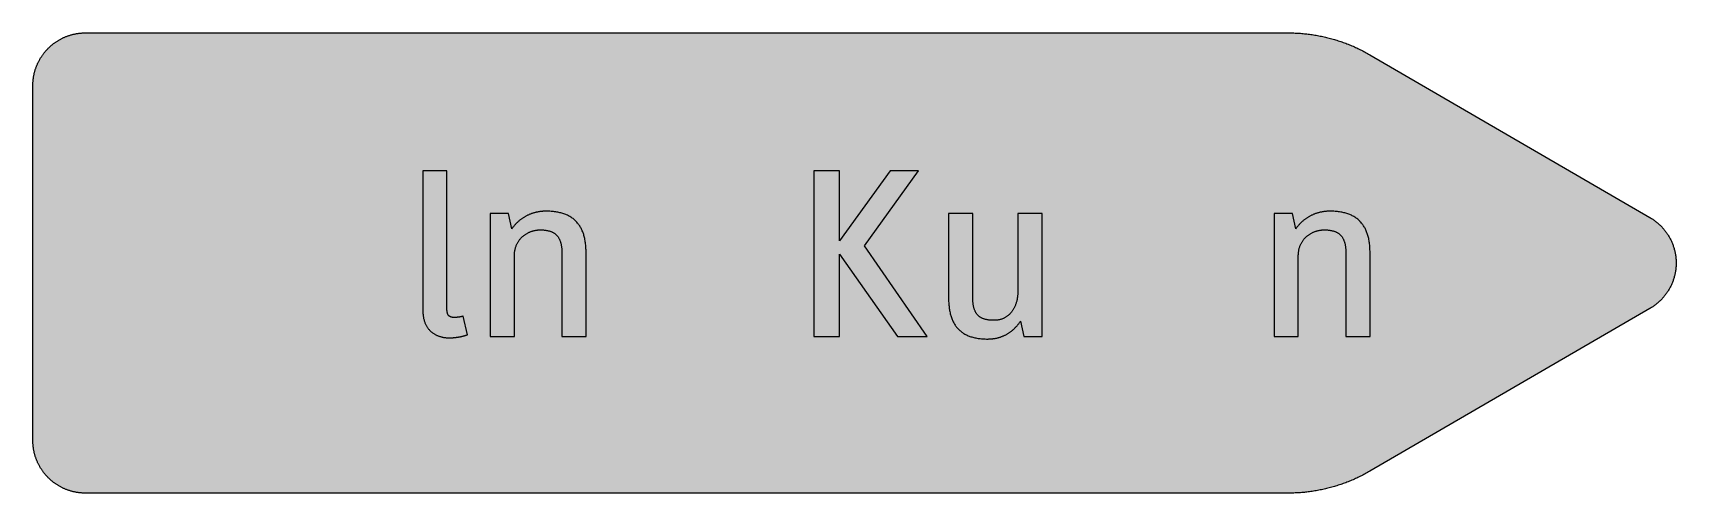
# Model space of a CAD drawing. Header units: millimetres. Extents: x 0 to 441, y 0 to 123.
import ezdxf

# ---------------------------------------------------------------- set-up
doc = ezdxf.new("R2010")
doc.units = ezdxf.units.MM

msp = doc.modelspace()

# ---------------------------------------------------------------- hatches: boundary and pattern name
for color, points in [(40, [(14.1111, 0), (13.9344, 0), (13.7592, 0.0025), (13.5839, 0.0076), (13.4112, 0.0152), (13.2359, 0.0254), (13.0607, 0.0381), (12.888, 0.0508), (12.7152, 0.0686), (12.5425, 0.0864), (12.3698, 0.1067), (12.1971, 0.1295), (12.0269, 0.1524), (11.8542, 0.1803), (11.684, 0.2083), (11.5138, 0.2388), (11.3436, 0.2718), (11.176, 0.3073), (11.0058, 0.3454), (10.8382, 0.3835), (10.6705, 0.4242), (10.5029, 0.4674), (10.3378, 0.5131), (10.1702, 0.5588), (10.0051, 0.6096), (9.8425, 0.6604), (9.6774, 0.7137), (9.5148, 0.7671), (9.3523, 0.8255), (9.1897, 0.8839), (9.0297, 0.9449), (8.8697, 1.0084), (8.7097, 1.0719), (8.5522, 1.1405), (8.3947, 1.209), (8.2372, 1.2802), (8.0797, 1.3513), (7.9248, 1.4275), (7.7699, 1.5037), (7.6175, 1.5799), (7.4651, 1.6612), (7.3127, 1.7424), (7.1628, 1.8263), (7.0129, 1.9126), (6.8656, 2.0015), (6.7183, 2.0904), (6.571, 2.1819), (6.4262, 2.2733), (6.2814, 2.3698), (6.1366, 2.4663), (5.9944, 2.5654), (5.8547, 2.6645), (5.715, 2.7686), (5.5753, 2.8727), (5.4381, 2.9769), (5.301, 3.0861), (5.1664, 3.1953), (5.0317, 3.3045), (4.8997, 3.4188), (4.7676, 3.5331), (4.638, 3.65), (4.511, 3.7668), (4.3815, 3.8862), (4.257, 4.0081), (4.1326, 4.1326), (4.0081, 4.257), (3.8862, 4.3815), (3.7668, 4.511), (3.65, 4.638), (3.5331, 4.7676), (3.4188, 4.8997), (3.3045, 5.0317), (3.1953, 5.1664), (3.0861, 5.301), (2.9769, 5.4381), (2.8727, 5.5753), (2.7686, 5.715), (2.6645, 5.8547), (2.5654, 5.9944), (2.4663, 6.1366), (2.3698, 6.2814), (2.2758, 6.4262), (2.1819, 6.571), (2.0904, 6.7183), (2.0015, 6.8656), (1.9126, 7.0129), (1.8263, 7.1628), (1.7424, 7.3127), (1.6612, 7.4651), (1.5799, 7.6175), (1.5037, 7.7699), (1.4275, 7.9248), (1.3513, 8.0797), (1.2802, 8.2372), (1.209, 8.3947), (1.1405, 8.5522), (1.0719, 8.7097), (1.0084, 8.8697), (0.9449, 9.0297), (0.8839, 9.1897), (0.8255, 9.3523), (0.7671, 9.5148), (0.7137, 9.6774), (0.6604, 9.8425), (0.6096, 10.0051), (0.5588, 10.1702), (0.5131, 10.3378), (0.4674, 10.5029), (0.4242, 10.6705), (0.3835, 10.8382), (0.3454, 11.0058), (0.3073, 11.176), (0.2718, 11.3436), (0.2388, 11.5138), (0.2083, 11.684), (0.1803, 11.8542), (0.1524, 12.0269), (0.1295, 12.1971), (0.1067, 12.3698), (0.0864, 12.5425), (0.0686, 12.7152), (0.0508, 12.888), (0.0381, 13.0607), (0.0254, 13.2359), (0.0152, 13.4112), (0.0076, 13.5839), (0.0025, 13.7592), (0, 13.9344), (0, 14.1097), (0, 109.3611), (0, 109.535), (0.0025, 109.7102), (0.0076, 109.8855), (0.0152, 110.0607), (0.0254, 110.2335), (0.0381, 110.4087), (0.0508, 110.5814), (0.0686, 110.7542), (0.0864, 110.9269), (0.1067, 111.0996), (0.1295, 111.2723), (0.1524, 111.4425), (0.1803, 111.6152), (0.2083, 111.7854), (0.2388, 111.9556), (0.2718, 112.1258), (0.3073, 112.2959), (0.3454, 112.4636), (0.3835, 112.6312), (0.4242, 112.7989), (0.4674, 112.9665), (0.5131, 113.1316), (0.5588, 113.2992), (0.6096, 113.4643), (0.6604, 113.6294), (0.7137, 113.792), (0.7671, 113.9546), (0.8255, 114.1171), (0.8839, 114.2797), (0.9449, 114.4397), (1.0084, 114.5997), (1.0719, 114.7597), (1.1405, 114.9172), (1.209, 115.0772), (1.2802, 115.2322), (1.3513, 115.3897), (1.4275, 115.5446), (1.5037, 115.6995), (1.5799, 115.8519), (1.6612, 116.0043), (1.7424, 116.1567), (1.8263, 116.3066), (1.9126, 116.4565), (2.0015, 116.6038), (2.0904, 116.7511), (2.1819, 116.8984), (2.2758, 117.0432), (2.3698, 117.188), (2.4663, 117.3328), (2.5654, 117.475), (2.6645, 117.6147), (2.7686, 117.7544), (2.8727, 117.8941), (2.9769, 118.0313), (3.0861, 118.1684), (3.1953, 118.303), (3.3045, 118.4377), (3.4188, 118.5697), (3.5331, 118.7018), (3.65, 118.8314), (3.7668, 118.9609), (3.8862, 119.0879), (4.0081, 119.2124), (4.1326, 119.3394), (4.257, 119.4613), (4.3815, 119.5832), (4.511, 119.7026), (4.638, 119.8194), (4.7676, 119.9363), (4.8997, 120.0506), (5.0317, 120.1649), (5.1664, 120.2766), (5.301, 120.3858), (5.4381, 120.4925), (5.5753, 120.5992), (5.715, 120.7008), (5.8547, 120.8049), (5.9944, 120.904), (6.1366, 121.0031), (6.2814, 121.0996), (6.4262, 121.1961), (6.571, 121.2875), (6.7183, 121.379), (6.8656, 121.4679), (7.0129, 121.5568), (7.1628, 121.6431), (7.3127, 121.727), (7.4651, 121.8082), (7.6175, 121.8895), (7.7699, 121.9683), (7.9248, 122.0445), (8.0797, 122.1181), (8.2372, 122.1892), (8.3947, 122.2604), (8.5522, 122.3289), (8.7097, 122.3975), (8.8697, 122.461), (9.0297, 122.5245), (9.1897, 122.5855), (9.3523, 122.6439), (9.5148, 122.7023), (9.6774, 122.7557), (9.8425, 122.809), (10.0051, 122.8598), (10.1702, 122.9106), (10.3378, 122.9563), (10.5029, 123.002), (10.6705, 123.0452), (10.8382, 123.0859), (11.0058, 123.1265), (11.176, 123.1621), (11.3436, 123.1976), (11.5138, 123.2306), (11.684, 123.2611), (11.8542, 123.2891), (12.0269, 123.317), (12.1971, 123.3399), (12.3698, 123.3627), (12.5425, 123.383), (12.7152, 123.4008), (12.888, 123.4186), (13.0607, 123.4313), (13.2359, 123.444), (13.4112, 123.4542), (13.5839, 123.4618), (13.7592, 123.4669), (13.9344, 123.4694), (14.1097, 123.4719), (336.9028, 123.4722), (337.2612, 123.4694), (337.6219, 123.4643), (337.98, 123.4567), (338.3407, 123.4465), (338.6988, 123.4338), (339.057, 123.4186), (339.4151, 123.3983), (339.7733, 123.3754), (340.1314, 123.3526), (340.487, 123.3246), (340.8451, 123.2916), (341.2007, 123.2586), (341.5563, 123.223), (341.9119, 123.1824), (342.2675, 123.1392), (342.6231, 123.096), (342.9787, 123.0478), (343.3318, 122.997), (343.6849, 122.9411), (344.0379, 122.8852), (344.3884, 122.8242), (344.7415, 122.7633), (345.092, 122.6972), (345.4425, 122.6287), (345.7931, 122.5575), (346.141, 122.4839), (346.4916, 122.4077), (346.8395, 122.3264), (347.185, 122.2451), (347.533, 122.1588), (347.8784, 122.0724), (348.2238, 121.981), (348.5667, 121.887), (348.9122, 121.7905), (349.2525, 121.6914), (349.5954, 121.5873), (349.9358, 121.4831), (350.2762, 121.3764), (350.6165, 121.2647), (350.9543, 121.1529), (351.2922, 121.0361), (351.63, 120.9167), (351.9653, 120.7948), (352.3005, 120.6703), (352.6333, 120.5433), (352.9686, 120.4138), (353.2988, 120.2817), (353.6315, 120.1445), (353.9592, 120.0074), (354.2894, 119.8677), (354.617, 119.7229), (354.9447, 119.5756), (355.2698, 119.4283), (355.5949, 119.2759), (355.9175, 119.1209), (356.2401, 118.9634), (356.5601, 118.8034), (356.8802, 118.6409), (357.2002, 118.4758), (357.5177, 118.3081), (357.8327, 118.1379), (358.1476, 117.9652), (358.4626, 117.79), (358.775, 117.6096), (433.9167, 73.9567), (434.119, 73.8353), (434.3197, 73.7133), (434.5178, 73.5863), (434.7134, 73.4593), (434.9064, 73.3273), (435.0995, 73.1926), (435.2874, 73.0529), (435.4728, 72.9132), (435.6557, 72.771), (435.8361, 72.6237), (436.0139, 72.4764), (436.1866, 72.324), (436.3593, 72.169), (436.5295, 72.0115), (436.6946, 71.8541), (436.8597, 71.6915), (437.0197, 71.5264), (437.1797, 71.3613), (437.3347, 71.1911), (437.4871, 71.0184), (437.6369, 70.8457), (437.7817, 70.6704), (437.9265, 70.4901), (438.0662, 70.3097), (438.2033, 70.1269), (438.338, 69.9414), (438.47, 69.756), (438.597, 69.5655), (438.724, 69.375), (438.846, 69.182), (438.9653, 68.9864), (439.0796, 68.7908), (439.1939, 68.5927), (439.3032, 68.392), (439.4073, 68.1888), (439.5114, 67.9856), (439.6105, 67.7799), (439.707, 67.5716), (439.801, 67.3633), (439.8899, 67.1525), (439.9763, 66.9392), (440.0575, 66.7258), (440.1388, 66.5124), (440.215, 66.294), (440.2861, 66.0781), (440.3547, 65.8571), (440.4208, 65.6387), (440.4817, 65.4177), (440.5401, 65.1942), (440.596, 64.9707), (440.6468, 64.7446), (440.6951, 64.5185), (440.7383, 64.2925), (440.7789, 64.0639), (440.8145, 63.8327), (440.8475, 63.6041), (440.8754, 63.373), (440.9008, 63.1419), (440.9211, 62.9082), (440.9389, 62.6745), (440.9542, 62.4408), (440.9643, 62.2071), (440.9694, 61.9709), (440.9719, 61.7347), (440.9694, 61.4985), (440.9643, 61.2623), (440.9542, 61.0286), (440.9389, 60.7949), (440.9211, 60.5612), (440.9008, 60.3275), (440.8754, 60.0964), (440.8475, 59.8653), (440.8145, 59.6367), (440.7789, 59.4055), (440.7383, 59.1795), (440.6951, 58.9509), (440.6468, 58.7248), (440.596, 58.4987), (440.5401, 58.2752), (440.4817, 58.0542), (440.4208, 57.8307), (440.3547, 57.6123), (440.2861, 57.3913), (440.215, 57.1754), (440.1388, 56.957), (440.0575, 56.7436), (439.9763, 56.5302), (439.8899, 56.3169), (439.801, 56.1061), (439.707, 55.8978), (439.6105, 55.6895), (439.5114, 55.4863), (439.4073, 55.2806), (439.3032, 55.0799), (439.1939, 54.8792), (439.0796, 54.6786), (438.9653, 54.483), (438.846, 54.2874), (438.724, 54.0944), (438.597, 53.9039), (438.47, 53.7134), (438.338, 53.528), (438.2033, 53.3425), (438.0662, 53.1597), (437.9265, 52.9793), (437.7817, 52.8015), (437.6369, 52.6237), (437.4871, 52.451), (437.3347, 52.2783), (437.1797, 52.1106), (437.0197, 51.943), (436.8597, 51.7779), (436.6946, 51.6153), (436.5295, 51.4579), (436.3593, 51.3004), (436.1866, 51.1454), (436.0139, 50.9956), (435.8361, 50.8457), (435.6557, 50.6984), (435.4728, 50.5562), (435.2874, 50.4165), (435.0995, 50.2793), (434.9064, 50.1421), (434.7134, 50.0126), (434.5178, 49.8831), (434.3197, 49.7561), (434.119, 49.6341), (433.9158, 49.5148), (358.775, 5.8607), (358.4626, 5.682), (358.1476, 5.5042), (357.8327, 5.3315), (357.5177, 5.1613), (357.2002, 4.9936), (356.8802, 4.8285), (356.5601, 4.666), (356.2401, 4.506), (355.9175, 4.3485), (355.5949, 4.1935), (355.2698, 4.0411), (354.9447, 3.8938), (354.617, 3.7465), (354.2894, 3.6043), (353.9592, 3.462), (353.6315, 3.3249), (353.2988, 3.1877), (352.9686, 3.0556), (352.6333, 2.9261), (352.3005, 2.7991), (351.9653, 2.6746), (351.63, 2.5527), (351.2922, 2.4333), (350.9543, 2.319), (350.6165, 2.2047), (350.2762, 2.093), (349.9358, 1.9863), (349.5954, 1.8821), (349.2525, 1.778), (348.9122, 1.6789), (348.5667, 1.5824), (348.2238, 1.4884), (347.8784, 1.3995), (347.533, 1.3106), (347.185, 1.2243), (346.8395, 1.143), (346.4916, 1.0617), (346.141, 0.9855), (345.7931, 0.9119), (345.4425, 0.8407), (345.092, 0.7722), (344.7415, 0.7061), (344.3884, 0.6452), (344.0379, 0.5842), (343.6849, 0.5283), (343.3318, 0.475), (342.9787, 0.4216), (342.6231, 0.3734), (342.2675, 0.3302), (341.9119, 0.287), (341.5563, 0.2464), (341.2007, 0.2108), (340.8451, 0.1778), (340.487, 0.1448), (340.1314, 0.1168), (339.7733, 0.094), (339.4151, 0.0711), (339.057, 0.0508), (338.6988, 0.0356), (338.3407, 0.0229), (337.98, 0.0127), (337.6219, 0.0051), (337.2612, 0), (336.9005, 0)]), (59, [(115.4328, 47.4416), (115.4024, 47.432), (115.3719, 47.4218), (115.3389, 47.4142), (115.3084, 47.4066), (115.2754, 47.3964), (115.2423, 47.3888), (115.2093, 47.3812), (115.1763, 47.371), (115.1433, 47.3634), (115.1077, 47.3558), (115.0747, 47.3481), (115.0391, 47.3405), (115.0036, 47.3329), (114.968, 47.3253), (114.9325, 47.3177), (114.8969, 47.31), (114.8613, 47.3024), (114.8232, 47.2948), (114.7877, 47.2897), (114.7496, 47.2821), (114.7115, 47.2745), (114.6759, 47.2694), (114.6378, 47.2618), (114.5997, 47.2567), (114.5616, 47.2491), (114.5235, 47.244), (114.4854, 47.2389), (114.4473, 47.2313), (114.4092, 47.2262), (114.3711, 47.2211), (114.333, 47.2161), (114.2975, 47.211), (114.2594, 47.2059), (114.2213, 47.2008), (114.1832, 47.1957), (114.1451, 47.1907), (114.107, 47.1856), (114.0689, 47.1805), (114.0333, 47.178), (113.9952, 47.1729), (113.9596, 47.1678), (113.9215, 47.1653), (113.886, 47.1602), (113.8504, 47.1576), (113.8149, 47.1551), (113.7793, 47.15), (113.7437, 47.1475), (113.7082, 47.1449), (113.6726, 47.1424), (113.6396, 47.1399), (113.604, 47.1373), (113.571, 47.1348), (113.538, 47.1322), (113.505, 47.1322), (113.4745, 47.1297), (113.4415, 47.1272), (113.411, 47.1272), (113.3805, 47.1246), (113.35, 47.1246), (113.3221, 47.1246), (113.2916, 47.1221), (113.2637, 47.1221), (113.2357, 47.1221), (113.2078, 47.1221), (113.1291, 47.1221), (113.0529, 47.1246), (112.9767, 47.1272), (112.903, 47.1297), (112.8319, 47.1348), (112.7608, 47.1399), (112.6922, 47.1475), (112.6261, 47.1551), (112.5626, 47.1653), (112.4991, 47.1754), (112.4382, 47.1856), (112.3798, 47.1983), (112.3213, 47.2135), (112.2655, 47.2262), (112.2096, 47.244), (112.1588, 47.2592), (112.108, 47.2796), (112.0572, 47.2973), (112.0089, 47.3177), (111.9632, 47.3405), (111.9175, 47.3634), (111.8743, 47.3888), (111.8337, 47.4142), (111.793, 47.4396), (111.7524, 47.4675), (111.7143, 47.498), (111.6787, 47.5285), (111.6432, 47.5615), (111.6101, 47.5945), (111.5797, 47.6275), (111.5466, 47.6656), (111.5187, 47.7012), (111.4908, 47.7393), (111.4628, 47.7799), (111.4374, 47.8206), (111.412, 47.8638), (111.3892, 47.9095), (111.3663, 47.9552), (111.3434, 48.0009), (111.3231, 48.0492), (111.3053, 48.1), (111.2876, 48.1508), (111.2698, 48.2041), (111.2545, 48.2575), (111.2393, 48.3133), (111.2241, 48.3692), (111.2114, 48.4276), (111.1987, 48.4886), (111.1885, 48.5496), (111.1783, 48.6131), (111.1682, 48.6791), (111.1606, 48.7451), (111.1504, 48.8112), (111.1453, 48.8823), (111.1377, 48.9534), (111.1326, 49.0245), (111.1275, 49.0982), (111.1225, 49.1744), (111.1199, 49.2531), (111.1174, 49.3319), (111.1148, 49.4106), (111.1148, 49.4944), (111.1123, 49.5783), (111.1123, 49.6621), (111.1141, 86.4306), (104.6371, 86.4306), (104.6371, 49.1561), (104.6378, 48.9052), (104.6455, 48.6588), (104.6582, 48.4175), (104.6734, 48.1813), (104.6937, 47.9501), (104.7217, 47.7215), (104.7496, 47.5005), (104.7852, 47.2821), (104.8233, 47.0713), (104.8664, 46.863), (104.9147, 46.6573), (104.9655, 46.4591), (105.0214, 46.2636), (105.0823, 46.0731), (105.1458, 45.8876), (105.2119, 45.7073), (105.283, 45.5295), (105.3592, 45.3568), (105.4379, 45.1891), (105.5192, 45.024), (105.6056, 44.8666), (105.6945, 44.7091), (105.7885, 44.5592), (105.885, 44.4119), (105.984, 44.2697), (106.0882, 44.13), (106.1949, 43.9953), (106.3041, 43.8658), (106.4158, 43.7388), (106.5301, 43.6169), (106.6495, 43.5), (106.7714, 43.3832), (106.8959, 43.274), (107.0229, 43.1673), (107.1524, 43.0657), (107.2845, 42.9666), (107.4191, 42.8727), (107.5563, 42.7812), (107.696, 42.6923), (107.8382, 42.611), (107.983, 42.5298), (108.1303, 42.4536), (108.2802, 42.3824), (108.4301, 42.3139), (108.585, 42.2478), (108.7399, 42.1869), (108.8974, 42.1284), (109.0549, 42.0751), (109.2175, 42.0243), (109.38, 41.976), (109.5451, 41.9329), (109.7102, 41.8922), (109.8779, 41.8541), (110.048, 41.8211), (110.2182, 41.7906), (110.3909, 41.7627), (110.5637, 41.7398), (110.7389, 41.7195), (110.9142, 41.7017), (111.092, 41.6865), (111.2698, 41.6763), (111.4501, 41.6687), (111.6305, 41.6636), (111.8108, 41.6636), (111.8972, 41.6636), (111.9835, 41.6636), (112.0699, 41.6662), (112.1537, 41.6662), (112.2401, 41.6687), (112.3239, 41.6712), (112.4077, 41.6763), (112.4915, 41.6789), (112.5753, 41.6839), (112.6592, 41.689), (112.743, 41.6941), (112.8268, 41.7017), (112.9081, 41.7068), (112.9919, 41.7144), (113.0732, 41.722), (113.1545, 41.7297), (113.2357, 41.7373), (113.317, 41.7449), (113.3983, 41.7551), (113.477, 41.7652), (113.5583, 41.7754), (113.6371, 41.7855), (113.7158, 41.7957), (113.7971, 41.8059), (113.8758, 41.8186), (113.952, 41.8287), (114.0308, 41.8414), (114.1095, 41.8541), (114.1857, 41.8668), (114.2619, 41.8795), (114.3381, 41.8948), (114.4143, 41.9075), (114.4905, 41.9227), (114.5667, 41.9379), (114.6404, 41.9532), (114.7166, 41.9684), (114.7902, 41.9837), (114.8639, 41.9989), (114.9375, 42.0141), (115.0112, 42.0319), (115.0823, 42.0472), (115.156, 42.0649), (115.2271, 42.0827), (115.2982, 42.098), (115.3693, 42.1157), (115.4405, 42.1335), (115.509, 42.1538), (115.5802, 42.1716), (115.6487, 42.1894), (115.7173, 42.2072), (115.7859, 42.2275), (115.8545, 42.2453), (115.9231, 42.2656), (115.9891, 42.2859), (116.0577, 42.3037), (116.1237, 42.324), (116.1898, 42.3443), (116.2533, 42.3647), (116.3193, 42.385), (116.3828, 42.4053), (116.4488, 42.4256), (116.5123, 42.4459), (116.5758, 42.4663), (116.6368, 42.4866)]), (59, [(216.4609, 86.4306), (209.6022, 86.4306), (209.6022, 41.9806), (216.4609, 41.9806), (216.4609, 64.1421), (232.0188, 41.9806), (240.0198, 41.9806), (223.1291, 66.3649), (237.6703, 86.4306), (230.0496, 86.4306), (216.4609, 67.6973)]), (59, [(148.4521, 41.9806), (148.4521, 64.5859), (148.4478, 64.9224), (148.4401, 65.2526), (148.4274, 65.5803), (148.4122, 65.9028), (148.3893, 66.2178), (148.3614, 66.5302), (148.3284, 66.8376), (148.2928, 67.1373), (148.2496, 67.4345), (148.2014, 67.7266), (148.1506, 68.011), (148.0922, 68.293), (148.0287, 68.5698), (147.9601, 68.8391), (147.889, 69.1058), (147.8102, 69.3649), (147.7264, 69.6214), (147.6375, 69.8703), (147.5435, 70.1167), (147.4445, 70.3555), (147.3403, 70.5891), (147.2311, 70.8203), (147.1168, 71.0438), (146.9974, 71.2622), (146.873, 71.4756), (146.7409, 71.6839), (146.6063, 71.8871), (146.464, 72.0852), (146.3192, 72.2782), (146.1668, 72.4662), (146.0094, 72.6465), (145.8468, 72.8243), (145.6792, 72.9945), (145.5064, 73.1622), (145.3286, 73.3222), (145.1432, 73.4771), (144.9527, 73.6295), (144.7597, 73.7743), (144.559, 73.9115), (144.3533, 74.0461), (144.1399, 74.1756), (143.924, 74.2975), (143.7005, 74.4169), (143.4719, 74.5287), (143.2382, 74.6354), (142.9995, 74.737), (142.7556, 74.8335), (142.5042, 74.9249), (142.2476, 75.0113), (141.986, 75.09), (141.7193, 75.1662), (141.445, 75.2348), (141.1656, 75.2983), (140.8811, 75.3567), (140.5915, 75.4075), (140.2969, 75.4558), (139.9946, 75.4964), (139.6873, 75.5345), (139.3723, 75.565), (139.0548, 75.5879), (138.7297, 75.6082), (138.3995, 75.6234), (138.0617, 75.631), (137.7188, 75.6336), (137.5537, 75.6336), (137.3861, 75.6285), (137.221, 75.6234), (137.0559, 75.6158), (136.8882, 75.6056), (136.7231, 75.5929), (136.558, 75.5777), (136.3955, 75.5625), (136.2304, 75.5421), (136.0653, 75.5218), (135.9027, 75.4964), (135.7401, 75.471), (135.5776, 75.4431), (135.415, 75.4126), (135.255, 75.3796), (135.0924, 75.344), (134.9324, 75.3085), (134.7724, 75.2678), (134.6149, 75.2246), (134.4549, 75.1815), (134.2974, 75.1357), (134.1425, 75.0849), (133.985, 75.0341), (133.8301, 74.9808), (133.6751, 74.9249), (133.5202, 74.8665), (133.3678, 74.8055), (133.2154, 74.742), (133.063, 74.676), (132.9131, 74.61), (132.7633, 74.5388), (132.6159, 74.4677), (132.4686, 74.3915), (132.3213, 74.3153), (132.1765, 74.234), (132.0317, 74.1528), (131.887, 74.0689), (131.7447, 73.9826), (131.605, 73.8937), (131.4653, 73.8022), (131.3256, 73.7083), (131.1885, 73.6117), (131.0513, 73.5127), (130.9167, 73.4111), (130.7821, 73.3069), (130.65, 73.2003), (130.5179, 73.0936), (130.3884, 72.9818), (130.2588, 72.8675), (130.1318, 72.7532), (130.0074, 72.6338), (129.8829, 72.5119), (129.7584, 72.39), (129.6391, 72.2655), (129.5171, 72.136), (129.4003, 72.0065), (129.2835, 71.8718), (129.1666, 71.7372), (129.0549, 71.6001), (128.9431, 71.4578), (128.8313, 71.3156), (128.7247, 71.1708), (128.618, 71.0209), (128.5113, 70.8711), (127.6244, 75.0013), (122.7349, 75.0013), (122.7349, 41.9806), (129.2119, 41.9806), (129.2119, 63.6337), (129.2123, 63.8556), (129.2225, 64.0766), (129.2352, 64.2925), (129.2555, 64.5058), (129.2784, 64.7141), (129.3089, 64.9199), (129.3444, 65.1205), (129.3825, 65.3186), (129.4282, 65.5117), (129.4765, 65.7022), (129.5298, 65.8876), (129.5883, 66.0679), (129.6518, 66.2483), (129.7178, 66.421), (129.7889, 66.5937), (129.8626, 66.7588), (129.9413, 66.9239), (130.0251, 67.0839), (130.1115, 67.2389), (130.2029, 67.3913), (130.2969, 67.5386), (130.3934, 67.6834), (130.4925, 67.8256), (130.5966, 67.9628), (130.7033, 68.0974), (130.8125, 68.2269), (130.9268, 68.3539), (131.0411, 68.4784), (131.1605, 68.5978), (131.2799, 68.7146), (131.4018, 68.8264), (131.5288, 68.9356), (131.6558, 69.0397), (131.7854, 69.1413), (131.9174, 69.2404), (132.0521, 69.3344), (132.1867, 69.4258), (132.3238, 69.5147), (132.4635, 69.5985), (132.6032, 69.6798), (132.7455, 69.7586), (132.8877, 69.8322), (133.0325, 69.9033), (133.1773, 69.9694), (133.3221, 70.0329), (133.4694, 70.0938), (133.6167, 70.1523), (133.764, 70.2056), (133.9139, 70.2564), (134.0637, 70.3021), (134.2111, 70.3453), (134.3609, 70.3859), (134.5108, 70.424), (134.6606, 70.4571), (134.8105, 70.4875), (134.9604, 70.5155), (135.1077, 70.5409), (135.2575, 70.5612), (135.4049, 70.579), (135.5522, 70.5917), (135.6995, 70.6044), (135.8443, 70.612), (135.9891, 70.6171), (136.1313, 70.6171), (136.3167, 70.6171), (136.4945, 70.612), (136.6723, 70.6069), (136.8476, 70.5993), (137.0178, 70.5891), (137.1854, 70.5739), (137.3505, 70.5587), (137.5131, 70.5409), (137.6731, 70.518), (137.8306, 70.4952), (137.983, 70.4698), (138.1328, 70.4393), (138.2801, 70.4088), (138.4249, 70.3732), (138.5672, 70.3351), (138.7069, 70.2945), (138.8415, 70.2513), (138.9736, 70.2056), (139.1056, 70.1573), (139.2326, 70.104), (139.3571, 70.0481), (139.4765, 69.9897), (139.5959, 69.9287), (139.7102, 69.8652), (139.8245, 69.7967), (139.9337, 69.7255), (140.0404, 69.6519), (140.1445, 69.5731), (140.2436, 69.4919), (140.3426, 69.408), (140.4366, 69.3191), (140.5306, 69.2277), (140.6195, 69.1337), (140.7058, 69.0347), (140.7897, 68.9331), (140.8684, 68.8289), (140.9471, 68.7197), (141.0233, 68.6054), (141.0945, 68.4911), (141.163, 68.3692), (141.2291, 68.2447), (141.2926, 68.1177), (141.3535, 67.9856), (141.412, 67.851), (141.4678, 67.7113), (141.5186, 67.5691), (141.5694, 67.4218), (141.6152, 67.2694), (141.6583, 67.1144), (141.699, 66.9544), (141.7371, 66.7893), (141.7726, 66.6217), (141.8031, 66.4489), (141.8336, 66.2737), (141.8615, 66.0933), (141.8844, 65.9079), (141.9047, 65.7174), (141.9225, 65.5244), (141.9377, 65.3263), (141.9504, 65.1231), (141.9606, 64.9173), (141.9682, 64.704), (141.9733, 64.4881), (141.9733, 64.2671), (141.9751, 41.9806)]), (59, [(245.7344, 75.0013), (245.7344, 52.3946), (245.7348, 52.0573), (245.7425, 51.7246), (245.7526, 51.3969), (245.7704, 51.0769), (245.7907, 50.7594), (245.8161, 50.4469), (245.8466, 50.1421), (245.8822, 49.8399), (245.9203, 49.5427), (245.966, 49.2531), (246.0142, 48.9661), (246.0701, 48.6867), (246.1285, 48.4099), (246.192, 48.1381), (246.2606, 47.8739), (246.3343, 47.6123), (246.413, 47.3583), (246.4968, 47.1068), (246.5857, 46.863), (246.6797, 46.6217), (246.7788, 46.388), (246.8829, 46.1594), (246.9921, 45.9359), (247.1064, 45.7149), (247.2258, 45.5016), (247.3503, 45.2933), (247.4798, 45.0901), (247.6144, 44.892), (247.7567, 44.7015), (247.9015, 44.5135), (248.0539, 44.3306), (248.2088, 44.1528), (248.3714, 43.9826), (248.539, 43.8175), (248.7117, 43.655), (248.8895, 43.5), (249.0749, 43.3502), (249.2629, 43.2054), (249.4585, 43.0657), (249.6591, 42.9311), (249.8649, 42.8015), (250.0757, 42.6796), (250.2941, 42.5602), (250.5177, 42.4485), (250.7463, 42.3418), (250.9799, 42.2402), (251.2212, 42.1437), (251.4651, 42.0522), (251.7191, 41.9659), (251.9756, 41.8871), (252.2398, 41.8135), (252.509, 41.7424), (252.7833, 41.6789), (253.0653, 41.6204), (253.3523, 41.5696), (253.6469, 41.5214), (253.9441, 41.4807), (254.2515, 41.4452), (254.5613, 41.4147), (254.8788, 41.3893), (255.204, 41.369), (255.5316, 41.3563), (255.8694, 41.3461), (256.2098, 41.3436), (256.3825, 41.3461), (256.5552, 41.3487), (256.7254, 41.3537), (256.8956, 41.3639), (257.0632, 41.3741), (257.2309, 41.3868), (257.3985, 41.402), (257.5636, 41.4223), (257.7287, 41.4426), (257.8938, 41.4655), (258.0564, 41.4884), (258.2189, 41.5163), (258.379, 41.5468), (258.5415, 41.5798), (258.699, 41.6154), (258.859, 41.6509), (259.0165, 41.6916), (259.1714, 41.7322), (259.3264, 41.7779), (259.4813, 41.8236), (259.6337, 41.8719), (259.7861, 41.9252), (259.936, 41.9786), (260.0858, 42.0345), (260.2357, 42.0929), (260.383, 42.1538), (260.5278, 42.2148), (260.6751, 42.2808), (260.8174, 42.3494), (260.9621, 42.418), (261.1018, 42.4917), (261.2441, 42.5653), (261.3838, 42.6441), (261.5209, 42.7228), (261.6581, 42.8041), (261.7927, 42.8879), (261.9273, 42.9743), (262.0594, 43.0632), (262.1915, 43.1546), (262.3236, 43.2486), (262.4531, 43.3426), (262.5801, 43.4416), (262.7071, 43.5407), (262.8316, 43.6448), (262.956, 43.749), (263.078, 43.8556), (263.1999, 43.9649), (263.3193, 44.0766), (263.4361, 44.1909), (263.5529, 44.3052), (263.6698, 44.4246), (263.7841, 44.5465), (263.8958, 44.6684), (264.0076, 44.7929), (264.1168, 44.9224), (264.226, 45.052), (264.3327, 45.1841), (264.4369, 45.3161), (264.541, 45.4533), (264.6426, 45.593), (264.7442, 45.7327), (264.8433, 45.8775), (264.9398, 46.0223), (265.0363, 46.1696), (265.9285, 41.9806), (270.8176, 41.9806), (270.8176, 75.0013), (264.341, 75.0013), (264.341, 54.3638), (264.3378, 54.1223), (264.3327, 53.8861), (264.3226, 53.655), (264.3073, 53.4238), (264.2895, 53.1978), (264.2667, 52.9768), (264.2413, 52.7583), (264.2133, 52.5424), (264.1803, 52.3291), (264.1422, 52.1208), (264.1016, 51.9151), (264.0584, 51.7144), (264.0101, 51.5163), (263.9593, 51.3207), (263.906, 51.1302), (263.8476, 50.9422), (263.7866, 50.7568), (263.7206, 50.5765), (263.6545, 50.4012), (263.5834, 50.2285), (263.5098, 50.0583), (263.431, 49.8907), (263.3523, 49.7281), (263.2685, 49.5706), (263.1821, 49.4157), (263.0932, 49.2633), (262.9992, 49.116), (262.9052, 48.9712), (262.8087, 48.8315), (262.7071, 48.6943), (262.603, 48.5623), (262.4988, 48.4327), (262.3896, 48.3083), (262.2779, 48.1863), (262.1661, 48.067), (262.0493, 47.9552), (261.9299, 47.8434), (261.8105, 47.7368), (261.686, 47.6352), (261.5616, 47.5361), (261.4346, 47.4421), (261.305, 47.3507), (261.173, 47.2643), (261.0383, 47.1805), (260.9012, 47.1018), (260.764, 47.0256), (260.6243, 46.9544), (260.4821, 46.8884), (260.3373, 46.8249), (260.1925, 46.7665), (260.0452, 46.7106), (259.8953, 46.6598), (259.7455, 46.6115), (259.5931, 46.5684), (259.4381, 46.5303), (259.2832, 46.4947), (259.1257, 46.4642), (258.9682, 46.4363), (258.8082, 46.4134), (258.6457, 46.3956), (258.4856, 46.3804), (258.3205, 46.3702), (258.1554, 46.3626), (257.9903, 46.3626), (257.7973, 46.3626), (257.6093, 46.3652), (257.4265, 46.3728), (257.2436, 46.3804), (257.0658, 46.3906), (256.8931, 46.4058), (256.7229, 46.421), (256.5552, 46.4388), (256.3927, 46.4591), (256.2327, 46.4845), (256.0752, 46.5099), (255.9228, 46.5404), (255.7729, 46.5709), (255.6281, 46.6065), (255.4834, 46.6446), (255.3437, 46.6852), (255.209, 46.7284), (255.0744, 46.7741), (254.9449, 46.8224), (254.8204, 46.8757), (254.696, 46.9316), (254.5766, 46.9875), (254.4597, 47.051), (254.3454, 47.1145), (254.2362, 47.183), (254.1295, 47.2542), (254.0254, 47.3278), (253.9238, 47.4066), (253.8273, 47.4878), (253.7308, 47.5717), (253.6393, 47.658), (253.5504, 47.7495), (253.4666, 47.846), (253.3828, 47.9425), (253.304, 48.0466), (253.2278, 48.1508), (253.1542, 48.26), (253.0831, 48.3718), (253.0145, 48.4886), (252.951, 48.6105), (252.8875, 48.7324), (252.8291, 48.862), (252.7732, 48.9941), (252.7198, 49.1287), (252.669, 49.2684), (252.6208, 49.4106), (252.5751, 49.5579), (252.5319, 49.7103), (252.4938, 49.8653), (252.4557, 50.0253), (252.4227, 50.1879), (252.3896, 50.358), (252.3617, 50.5282), (252.3338, 50.706), (252.3109, 50.8864), (252.288, 51.0718), (252.2703, 51.2597), (252.255, 51.4553), (252.2398, 51.6534), (252.2296, 51.8541), (252.222, 52.0624), (252.2144, 52.2732), (252.2118, 52.4916), (252.2093, 52.7126), (252.2114, 75.0013)]), (59, [(358.8272, 41.9806), (358.8272, 64.5859), (358.8233, 64.9224), (358.8156, 65.2526), (358.8029, 65.5803), (358.7852, 65.9028), (358.7648, 66.2178), (358.7369, 66.5302), (358.7039, 66.8376), (358.6658, 67.1373), (358.6251, 67.4345), (358.5769, 67.7266), (358.5235, 68.011), (358.4677, 68.293), (358.4042, 68.5698), (358.3356, 68.8391), (358.2645, 69.1058), (358.1857, 69.3649), (358.1019, 69.6214), (358.013, 69.8703), (357.919, 70.1167), (357.82, 70.3555), (357.7158, 70.5891), (357.6066, 70.8203), (357.4923, 71.0438), (357.3729, 71.2622), (357.2485, 71.4756), (357.1164, 71.6839), (356.9818, 71.8871), (356.8395, 72.0852), (356.6947, 72.2782), (356.5423, 72.4662), (356.3849, 72.6465), (356.2223, 72.8243), (356.0547, 72.9945), (355.8819, 73.1622), (355.7016, 73.3222), (355.5187, 73.4771), (355.3282, 73.6295), (355.1352, 73.7743), (354.9345, 73.9115), (354.7262, 74.0461), (354.5154, 74.1756), (354.2995, 74.2975), (354.076, 74.4169), (353.8474, 74.5287), (353.6137, 74.6354), (353.375, 74.737), (353.1286, 74.8335), (352.8797, 74.9249), (352.6231, 75.0113), (352.3615, 75.09), (352.0948, 75.1662), (351.8205, 75.2348), (351.5411, 75.2983), (351.2566, 75.3567), (350.967, 75.4075), (350.6699, 75.4558), (350.3701, 75.4964), (350.0628, 75.5345), (349.7478, 75.565), (349.4303, 75.5879), (349.1052, 75.6082), (348.775, 75.6234), (348.4372, 75.631), (348.0943, 75.6336), (347.9292, 75.6336), (347.7616, 75.6285), (347.5965, 75.6234), (347.4288, 75.6158), (347.2637, 75.6056), (347.0986, 75.5929), (346.9335, 75.5777), (346.7684, 75.5625), (346.6059, 75.5421), (346.4408, 75.5218), (346.2782, 75.4964), (346.1156, 75.471), (345.9531, 75.4431), (345.7905, 75.4126), (345.6305, 75.3796), (345.4679, 75.344), (345.3079, 75.3085), (345.1479, 75.2678), (344.9904, 75.2246), (344.8304, 75.1815), (344.6729, 75.1357), (344.5154, 75.0849), (344.3605, 75.0341), (344.2056, 74.9808), (344.0506, 74.9249), (343.8957, 74.8665), (343.7433, 74.8055), (343.5909, 74.742), (343.4385, 74.676), (343.2886, 74.61), (343.1388, 74.5388), (342.9914, 74.4677), (342.8441, 74.3915), (342.6968, 74.3153), (342.552, 74.234), (342.4072, 74.1528), (342.2625, 74.0689), (342.1202, 73.9826), (341.9805, 73.8937), (341.8408, 73.8022), (341.7011, 73.7083), (341.564, 73.6117), (341.4268, 73.5127), (341.2922, 73.4111), (341.1576, 73.3069), (341.0255, 73.2003), (340.8934, 73.0936), (340.7639, 72.9818), (340.6343, 72.8675), (340.5073, 72.7532), (340.3829, 72.6338), (340.2584, 72.5119), (340.1339, 72.39), (340.0146, 72.2655), (339.8926, 72.136), (339.7758, 72.0065), (339.659, 71.8718), (339.5421, 71.7372), (339.4304, 71.6001), (339.3186, 71.4578), (339.2068, 71.3156), (339.1002, 71.1708), (338.9935, 71.0209), (338.8868, 70.8711), (337.9996, 75.0013), (333.1104, 75.0013), (333.1104, 41.9806), (339.5871, 41.9806), (339.5871, 63.6337), (339.5878, 63.8556), (339.598, 64.0766), (339.6107, 64.2925), (339.631, 64.5058), (339.6539, 64.7141), (339.6844, 64.9199), (339.7199, 65.1205), (339.758, 65.3186), (339.8037, 65.5117), (339.852, 65.7022), (339.9053, 65.8876), (339.9638, 66.0679), (340.0247, 66.2483), (340.0933, 66.421), (340.1644, 66.5937), (340.2381, 66.7588), (340.3168, 66.9239), (340.4006, 67.0839), (340.487, 67.2389), (340.5784, 67.3913), (340.6699, 67.5386), (340.7689, 67.6834), (340.868, 67.8256), (340.9721, 67.9628), (341.0788, 68.0974), (341.188, 68.2269), (341.3023, 68.3539), (341.4166, 68.4784), (341.5335, 68.5978), (341.6554, 68.7146), (341.7773, 68.8264), (341.9043, 68.9356), (342.0313, 69.0397), (342.1609, 69.1413), (342.2929, 69.2404), (342.4276, 69.3344), (342.5622, 69.4258), (342.6993, 69.5147), (342.839, 69.5985), (342.9787, 69.6798), (343.1184, 69.7586), (343.2632, 69.8322), (343.4055, 69.9033), (343.5528, 69.9694), (343.6976, 70.0329), (343.8449, 70.0938), (343.9922, 70.1523), (344.1395, 70.2056), (344.2894, 70.2564), (344.4392, 70.3021), (344.5866, 70.3453), (344.7364, 70.3859), (344.8863, 70.424), (345.0361, 70.4571), (345.186, 70.4875), (345.3359, 70.5155), (345.4832, 70.5409), (345.633, 70.5612), (345.7804, 70.579), (345.9277, 70.5917), (346.075, 70.6044), (346.2198, 70.612), (346.3646, 70.6171), (346.5068, 70.6171), (346.6897, 70.6171), (346.87, 70.612), (347.0478, 70.6069), (347.2231, 70.5993), (347.3933, 70.5891), (347.5609, 70.5739), (347.726, 70.5587), (347.8886, 70.5409), (348.0486, 70.518), (348.2061, 70.4952), (348.3585, 70.4698), (348.5083, 70.4393), (348.6556, 70.4088), (348.8004, 70.3732), (348.9427, 70.3351), (349.0824, 70.2945), (349.217, 70.2513), (349.3491, 70.2056), (349.4811, 70.1573), (349.6081, 70.104), (349.7326, 70.0481), (349.852, 69.9897), (349.9714, 69.9287), (350.0857, 69.8652), (350.2, 69.7967), (350.3092, 69.7255), (350.4159, 69.6519), (350.52, 69.5731), (350.6191, 69.4919), (350.7181, 69.408), (350.8121, 69.3191), (350.9061, 69.2277), (350.995, 69.1337), (351.0813, 69.0347), (351.1652, 68.9331), (351.2439, 68.8289), (351.3226, 68.7197), (351.3988, 68.6054), (351.47, 68.4911), (351.5385, 68.3692), (351.6046, 68.2447), (351.6681, 68.1177), (351.729, 67.9856), (351.7875, 67.851), (351.8433, 67.7113), (351.8941, 67.5691), (351.9449, 67.4218), (351.9907, 67.2694), (352.0338, 67.1144), (352.0745, 66.9544), (352.1126, 66.7893), (352.1481, 66.6217), (352.1786, 66.4489), (352.2091, 66.2737), (352.237, 66.0933), (352.2599, 65.9079), (352.2802, 65.7174), (352.298, 65.5244), (352.3132, 65.3263), (352.3259, 65.1231), (352.3361, 64.9173), (352.3437, 64.704), (352.3488, 64.4881), (352.3488, 64.2671), (352.3506, 41.9806)])]:
    msp.add_hatch(color=color).paths.add_polyline_path(points)
h = msp.add_hatch(color=59)
h.paths.add_polyline_path([(14.1111, 3.5278), (13.8379, 3.5306), (13.5661, 3.5408), (13.2944, 3.5585), (13.0277, 3.5814), (12.761, 3.6119), (12.4968, 3.6474), (12.2352, 3.6906), (11.9761, 3.7414), (11.7196, 3.7973), (11.4656, 3.8608), (11.2116, 3.9268), (10.9626, 4.003), (10.7163, 4.0818), (10.4699, 4.1681), (10.2286, 4.2596), (9.9898, 4.3586), (9.7536, 4.4602), (9.5225, 4.5695), (9.2913, 4.6838), (9.0653, 4.8031), (8.8417, 4.9276), (8.6208, 5.0597), (8.4049, 5.1943), (8.1915, 5.334), (7.9832, 5.4788), (7.7775, 5.6286), (7.5768, 5.7836), (7.3787, 5.9436), (7.1831, 6.1062), (6.9926, 6.2763), (6.8072, 6.4491), (6.6269, 6.6269), (6.4491, 6.8072), (6.2763, 6.9926), (6.1062, 7.1831), (5.9436, 7.3787), (5.7836, 7.5768), (5.6286, 7.7775), (5.4788, 7.9832), (5.334, 8.1915), (5.1943, 8.4049), (5.0597, 8.6208), (4.9276, 8.8417), (4.8031, 9.0653), (4.6838, 9.2913), (4.5695, 9.5225), (4.4602, 9.7536), (4.3586, 9.9898), (4.2596, 10.2286), (4.1681, 10.4699), (4.0818, 10.7163), (4.003, 10.9626), (3.9268, 11.2116), (3.8608, 11.4656), (3.7973, 11.7196), (3.7414, 11.9761), (3.6906, 12.2352), (3.6474, 12.4968), (3.6119, 12.761), (3.5814, 13.0277), (3.5585, 13.2944), (3.5408, 13.5661), (3.5306, 13.8379), (3.5255, 14.1097), (3.5278, 109.3611), (3.5306, 109.634), (3.5408, 109.9033), (3.5585, 110.175), (3.5814, 110.4417), (3.6119, 110.7084), (3.6474, 110.9726), (3.6906, 111.2342), (3.7414, 111.4933), (3.7973, 111.7498), (3.8608, 112.0038), (3.9268, 112.2578), (4.003, 112.5068), (4.0818, 112.7557), (4.1681, 112.9995), (4.2596, 113.2408), (4.3586, 113.4796), (4.4602, 113.7158), (4.5695, 113.9495), (4.6838, 114.1781), (4.8031, 114.4041), (4.9276, 114.6277), (5.0597, 114.8486), (5.1943, 115.0645), (5.334, 115.2779), (5.4788, 115.4862), (5.6286, 115.6919), (5.7836, 115.8951), (5.9436, 116.0932), (6.1062, 116.2863), (6.2763, 116.4768), (6.4491, 116.6622), (6.6269, 116.8425), (6.8072, 117.0203), (6.9926, 117.1931), (7.1831, 117.3632), (7.3787, 117.5258), (7.5768, 117.6858), (7.7775, 117.8408), (7.9832, 117.9906), (8.1915, 118.1354), (8.4049, 118.2751), (8.6208, 118.4123), (8.8417, 118.5418), (9.0653, 118.6663), (9.2913, 118.7856), (9.5225, 118.8999), (9.7536, 119.0092), (9.9898, 119.1108), (10.2286, 119.2098), (10.4699, 119.3013), (10.7163, 119.3876), (10.9626, 119.4664), (11.2116, 119.5426), (11.4656, 119.6111), (11.7196, 119.6721), (11.9761, 119.728), (12.2352, 119.7788), (12.4968, 119.822), (12.761, 119.8575), (13.0277, 119.888), (13.2944, 119.9134), (13.5661, 119.9286), (13.8379, 119.9388), (14.1097, 119.9439), (336.9028, 119.9444), (337.2333, 119.9413), (337.5635, 119.9388), (337.8937, 119.9312), (338.2239, 119.921), (338.5541, 119.9083), (338.8843, 119.8931), (339.2119, 119.8778), (339.5421, 119.8575), (339.8698, 119.8347), (340.2, 119.8067), (340.5276, 119.7788), (340.8553, 119.7483), (341.183, 119.7153), (341.5106, 119.6772), (341.8357, 119.6391), (342.1634, 119.5984), (342.4885, 119.5527), (342.8136, 119.507), (343.1388, 119.4562), (343.4613, 119.4054), (343.7865, 119.3495), (344.109, 119.2911), (344.4316, 119.2327), (344.7542, 119.1692), (345.0768, 119.1031), (345.3968, 119.0346), (345.7169, 118.966), (346.0369, 118.8923), (346.3569, 118.8161), (346.6744, 118.7374), (346.9945, 118.6561), (347.312, 118.5723), (347.6269, 118.4859), (347.9444, 118.397), (348.2594, 118.3056), (348.5718, 118.2116), (348.8868, 118.1151), (349.1992, 118.016), (349.5116, 117.9144), (349.8215, 117.8103), (350.1339, 117.7036), (350.4438, 117.5944), (350.7511, 117.4826), (351.0585, 117.3683), (351.3658, 117.2515), (351.6732, 117.1321), (351.978, 117.0102), (352.2828, 116.8857), (352.585, 116.7587), (352.8873, 116.6292), (353.1895, 116.4971), (353.4893, 116.3625), (353.789, 116.2253), (354.0862, 116.0856), (354.3833, 115.9459), (354.6805, 115.8011), (354.9752, 115.6538), (355.2698, 115.504), (355.5619, 115.3516), (355.854, 115.1966), (356.1461, 115.0417), (356.4331, 114.8817), (356.7227, 114.7191), (357.0097, 114.554), (432.1528, 70.9013), (432.3029, 70.8101), (432.4553, 70.7187), (432.6026, 70.6247), (432.75, 70.5282), (432.8947, 70.4291), (433.0395, 70.3275), (433.1792, 70.2234), (433.3189, 70.1192), (433.4561, 70.01), (433.5907, 69.9008), (433.7253, 69.789), (433.8549, 69.6773), (433.9844, 69.5604), (434.1114, 69.4436), (434.2359, 69.3242), (434.3603, 69.2023), (434.4797, 69.0778), (434.5991, 68.9534), (434.7159, 68.8264), (434.8302, 68.6994), (434.942, 68.5673), (435.0512, 68.4352), (435.1604, 68.3006), (435.2646, 68.166), (435.3687, 68.0288), (435.4678, 67.8917), (435.5668, 67.7494), (435.6633, 67.6097), (435.7573, 67.4649), (435.8488, 67.3202), (435.9377, 67.1754), (436.024, 67.0255), (436.1104, 66.8782), (436.1917, 66.7283), (436.2704, 66.5759), (436.3491, 66.4235), (436.4228, 66.2686), (436.4965, 66.1137), (436.565, 65.9562), (436.6311, 65.7987), (436.6971, 65.6387), (436.7581, 65.4787), (436.819, 65.3186), (436.8749, 65.1561), (436.9308, 64.991), (436.9816, 64.8284), (437.0299, 64.6633), (437.0756, 64.4957), (437.1213, 64.328), (437.1619, 64.1604), (437.2, 63.9928), (437.2356, 63.8226), (437.2686, 63.6524), (437.2991, 63.4822), (437.3245, 63.3095), (437.3499, 63.1368), (437.3728, 62.9641), (437.3905, 62.7888), (437.4058, 62.6161), (437.4185, 62.4408), (437.4312, 62.2656), (437.4363, 62.0878), (437.4413, 61.9125), (437.4439, 61.7347), (437.4413, 61.5569), (437.4363, 61.3816), (437.4312, 61.2064), (437.4185, 61.0286), (437.4058, 60.8533), (437.3905, 60.6806), (437.3728, 60.5053), (437.3499, 60.3326), (437.3245, 60.1599), (437.2991, 59.9872), (437.2686, 59.817), (437.2356, 59.6468), (437.2, 59.4766), (437.1619, 59.309), (437.1213, 59.1414), (437.0756, 58.9737), (437.0299, 58.8061), (436.9816, 58.641), (436.9308, 58.4784), (436.8749, 58.3133), (436.819, 58.1533), (436.7581, 57.9907), (436.6971, 57.8307), (436.6311, 57.6707), (436.565, 57.5132), (436.4965, 57.3583), (436.4228, 57.2008), (436.3491, 57.0484), (436.2704, 56.8935), (436.1917, 56.7436), (436.1104, 56.5912), (436.024, 56.4439), (435.9377, 56.2966), (435.8488, 56.1492), (435.7573, 56.0045), (435.6633, 55.8622), (435.5668, 55.72), (435.4678, 55.5803), (435.3687, 55.4406), (435.2646, 55.3034), (435.1604, 55.1688), (435.0512, 55.0342), (434.942, 54.9021), (434.8302, 54.7726), (434.7159, 54.643), (434.5991, 54.516), (434.4797, 54.3916), (434.3603, 54.2671), (434.2359, 54.1452), (434.1114, 54.0258), (433.9844, 53.909), (433.8549, 53.7947), (433.7253, 53.6804), (433.5907, 53.5686), (433.4561, 53.4594), (433.3189, 53.3502), (433.1792, 53.246), (433.0395, 53.1419), (432.8947, 53.0403), (432.75, 52.9438), (432.6026, 52.8447), (432.4553, 52.7507), (432.3029, 52.6593), (432.1505, 52.5704), (357.0111, 8.9158), (356.7227, 8.7503), (356.4331, 8.5877), (356.1461, 8.4303), (355.854, 8.2728), (355.5619, 8.1178), (355.2698, 7.9654), (354.9752, 7.8156), (354.6805, 7.6683), (354.3833, 7.526), (354.0862, 7.3838), (353.789, 7.2441), (353.4893, 7.1069), (353.1895, 6.9723), (352.8873, 6.8402), (352.585, 6.7107), (352.2828, 6.5837), (351.978, 6.4592), (351.6732, 6.3373), (351.3658, 6.2179), (351.0585, 6.1011), (350.7511, 5.9868), (350.4438, 5.875), (350.1339, 5.7658), (349.8215, 5.6591), (349.5116, 5.555), (349.1992, 5.4534), (348.8868, 5.3543), (348.5718, 5.2578), (348.2594, 5.1638), (347.9444, 5.0724), (347.6269, 4.9835), (347.312, 4.8971), (346.9945, 4.8133), (346.6744, 4.732), (346.3569, 4.6533), (346.0369, 4.5771), (345.7169, 4.5034), (345.3968, 4.4348), (345.0768, 4.3663), (344.7542, 4.3002), (344.4316, 4.2367), (344.109, 4.1783), (343.7865, 4.1199), (343.4613, 4.064), (343.1388, 4.0132), (342.8136, 3.9624), (342.4885, 3.9167), (342.1634, 3.871), (341.8357, 3.8303), (341.5106, 3.7922), (341.183, 3.7541), (340.8553, 3.7211), (340.5276, 3.6906), (340.2, 3.6627), (339.8698, 3.6373), (339.5421, 3.6144), (339.2119, 3.5941), (338.8843, 3.5763), (338.5541, 3.5611), (338.2239, 3.5484), (337.8937, 3.5382), (337.5635, 3.5331), (337.2333, 3.5281), (336.9005, 3.5255)])
h.paths.add_polyline_path([(14.1111, 8.8194), (13.9725, 8.8189), (13.8379, 8.824), (13.7033, 8.8341), (13.5687, 8.8443), (13.4366, 8.8595), (13.3045, 8.8798), (13.1724, 8.9002), (13.0429, 8.9256), (12.9159, 8.9535), (12.7864, 8.984), (12.6619, 9.0195), (12.5349, 9.0551), (12.413, 9.0957), (12.2911, 9.1389), (12.1691, 9.1846), (12.0498, 9.2329), (11.9329, 9.2862), (11.8161, 9.3396), (11.7018, 9.398), (11.5875, 9.4564), (11.4757, 9.5199), (11.3665, 9.5834), (11.2573, 9.652), (11.1506, 9.7206), (11.0465, 9.7942), (10.9449, 9.8704), (10.8433, 9.9466), (10.7442, 10.0254), (10.6477, 10.1092), (10.5512, 10.193), (10.4597, 10.2794), (10.3683, 10.3683), (10.2794, 10.4597), (10.193, 10.5512), (10.1092, 10.6477), (10.0254, 10.7442), (9.9466, 10.8433), (9.8704, 10.9449), (9.7942, 11.0465), (9.7206, 11.1506), (9.652, 11.2573), (9.5834, 11.3665), (9.5199, 11.4757), (9.4564, 11.5875), (9.398, 11.7018), (9.3396, 11.8161), (9.2862, 11.9329), (9.2329, 12.0498), (9.1846, 12.1691), (9.1389, 12.2911), (9.0957, 12.413), (9.0551, 12.5349), (9.0195, 12.6619), (8.984, 12.7864), (8.9535, 12.9159), (8.9256, 13.0429), (8.9002, 13.1724), (8.8798, 13.3045), (8.8595, 13.4366), (8.8443, 13.5687), (8.8341, 13.7033), (8.824, 13.8379), (8.8189, 13.9725), (8.8189, 14.1097), (8.8194, 109.3611), (8.8189, 109.4969), (8.824, 109.6315), (8.8341, 109.7661), (8.8443, 109.9007), (8.8595, 110.0328), (8.8798, 110.1649), (8.9002, 110.297), (8.9256, 110.4265), (8.9535, 110.556), (8.984, 110.683), (9.0195, 110.8075), (9.0551, 110.9345), (9.0957, 111.0564), (9.1389, 111.1783), (9.1846, 111.3003), (9.2329, 111.4196), (9.2862, 111.5365), (9.3396, 111.6533), (9.398, 111.7702), (9.4564, 111.8819), (9.5199, 111.9937), (9.5834, 112.1029), (9.652, 112.2121), (9.7206, 112.3188), (9.7942, 112.4229), (9.8704, 112.5271), (9.9466, 112.6261), (10.0254, 112.7252), (10.1092, 112.8217), (10.193, 112.9182), (10.2794, 113.0097), (10.3683, 113.1011), (10.4597, 113.19), (10.5512, 113.2764), (10.6477, 113.3602), (10.7442, 113.444), (10.8433, 113.5228), (10.9449, 113.6015), (11.0465, 113.6752), (11.1506, 113.7488), (11.2573, 113.8174), (11.3665, 113.886), (11.4757, 113.9495), (11.5875, 114.013), (11.7018, 114.0714), (11.8161, 114.1298), (11.9329, 114.1832), (12.0498, 114.2365), (12.1691, 114.2848), (12.2911, 114.3305), (12.413, 114.3737), (12.5349, 114.4143), (12.6619, 114.4499), (12.7864, 114.4854), (12.9159, 114.5159), (13.0429, 114.5438), (13.1724, 114.5692), (13.3045, 114.5896), (13.4366, 114.6099), (13.5687, 114.6251), (13.7033, 114.6353), (13.8379, 114.6454), (13.9725, 114.6505), (14.1097, 114.6505), (336.9028, 114.6528), (337.1901, 114.6505), (337.4771, 114.648), (337.7641, 114.6404), (338.0486, 114.6327), (338.3356, 114.6226), (338.6226, 114.6099), (338.9097, 114.5946), (339.1941, 114.5769), (339.4786, 114.5565), (339.7656, 114.5337), (340.0501, 114.5083), (340.3346, 114.4829), (340.6191, 114.4524), (340.9036, 114.4219), (341.1855, 114.3889), (341.47, 114.3508), (341.7519, 114.3127), (342.0364, 114.2721), (342.3183, 114.2289), (342.5977, 114.1832), (342.8797, 114.1349), (343.1616, 114.0866), (343.441, 114.0333), (343.7204, 113.98), (343.9998, 113.9215), (344.2792, 113.8631), (344.5586, 113.8022), (344.8355, 113.7387), (345.1123, 113.6726), (345.3892, 113.604), (345.6661, 113.5329), (345.9404, 113.4618), (346.2147, 113.3856), (346.489, 113.3094), (346.7633, 113.2307), (347.0377, 113.1494), (347.3094, 113.0656), (347.5812, 112.9792), (347.8505, 112.8903), (348.1222, 112.7989), (348.3915, 112.7074), (348.6607, 112.6134), (348.9274, 112.5144), (349.1967, 112.4153), (349.4634, 112.3137), (349.7275, 112.2096), (349.9942, 112.1054), (350.2584, 111.9962), (350.52, 111.887), (350.7842, 111.7727), (351.0458, 111.6584), (351.3074, 111.5416), (351.5665, 111.4222), (351.8256, 111.3028), (352.0846, 111.1783), (352.3412, 111.0539), (352.5977, 110.9243), (352.8517, 110.7948), (353.1057, 110.6627), (353.3597, 110.5306), (353.6137, 110.3935), (353.8652, 110.2538), (354.1141, 110.1141), (354.363, 109.9718), (429.5069, 66.3194), (429.5826, 66.2737), (429.6562, 66.228), (429.7324, 66.1797), (429.8061, 66.1314), (429.8772, 66.0832), (429.9483, 66.0324), (430.0195, 65.979), (430.0906, 65.9282), (430.1592, 65.8724), (430.2252, 65.819), (430.2912, 65.7631), (430.3573, 65.7073), (430.4233, 65.6488), (430.4868, 65.5904), (430.5478, 65.5295), (430.6087, 65.4685), (430.6697, 65.4075), (430.7307, 65.344), (430.7865, 65.2805), (430.845, 65.217), (430.9008, 65.151), (430.9567, 65.085), (431.0101, 65.0189), (431.0634, 64.9503), (431.1142, 64.8818), (431.165, 64.8132), (431.2133, 64.7421), (431.2615, 64.6709), (431.3098, 64.5998), (431.3555, 64.5287), (431.3987, 64.455), (431.4419, 64.3814), (431.485, 64.3052), (431.5257, 64.2315), (431.5663, 64.1553), (431.6044, 64.0791), (431.6425, 64.0004), (431.6781, 63.9242), (431.7136, 63.8454), (431.7467, 63.7667), (431.7771, 63.688), (431.8102, 63.6067), (431.8381, 63.5254), (431.8686, 63.4441), (431.894, 63.3628), (431.9194, 63.2816), (431.9448, 63.1977), (431.9676, 63.1165), (431.9905, 63.0326), (432.0108, 62.9488), (432.0286, 62.8625), (432.0464, 62.7786), (432.0642, 62.6948), (432.0794, 62.6085), (432.0921, 62.5221), (432.1048, 62.4357), (432.115, 62.3494), (432.1251, 62.263), (432.1327, 62.1741), (432.1404, 62.0878), (432.1454, 61.9989), (432.148, 61.9125), (432.1505, 61.8236), (432.1505, 61.7347), (432.1505, 61.6458), (432.148, 61.5569), (432.1454, 61.4705), (432.1404, 61.3816), (432.1327, 61.2953), (432.1251, 61.2064), (432.115, 61.12), (432.1048, 61.0337), (432.0921, 60.9473), (432.0794, 60.8609), (432.0642, 60.7771), (432.0464, 60.6908), (432.0286, 60.6069), (432.0108, 60.5206), (431.9905, 60.4368), (431.9676, 60.3529), (431.9448, 60.2717), (431.9194, 60.1878), (431.894, 60.1066), (431.8686, 60.0253), (431.8381, 59.944), (431.8102, 59.8627), (431.7771, 59.7814), (431.7467, 59.7027), (431.7136, 59.624), (431.6781, 59.5452), (431.6425, 59.469), (431.6044, 59.3903), (431.5663, 59.3141), (431.5257, 59.2379), (431.485, 59.1642), (431.4419, 59.088), (431.3987, 59.0144), (431.3555, 58.9407), (431.3098, 58.8696), (431.2615, 58.7985), (431.2133, 58.7273), (431.165, 58.6562), (431.1142, 58.5876), (431.0634, 58.5191), (431.0101, 58.4505), (430.9567, 58.3844), (430.9008, 58.3184), (430.845, 58.2524), (430.7865, 58.1889), (430.7307, 58.1254), (430.6697, 58.0619), (430.6087, 58.0009), (430.5478, 57.9399), (430.4868, 57.879), (430.4233, 57.8206), (430.3573, 57.7647), (430.2912, 57.7063), (430.2252, 57.6504), (430.1592, 57.597), (430.0906, 57.5412), (430.0195, 57.4904), (429.9483, 57.437), (429.8772, 57.3862), (429.8061, 57.338), (429.7324, 57.2897), (429.6562, 57.2414), (429.5826, 57.1957), (429.5064, 57.1525), (354.3653, 13.4994), (354.1141, 13.3553), (353.8652, 13.2156), (353.6137, 13.0759), (353.3597, 12.9413), (353.1057, 12.8067), (352.8517, 12.6746), (352.5977, 12.5451), (352.3412, 12.4155), (352.0846, 12.2911), (351.8256, 12.1666), (351.5665, 12.0472), (351.3074, 11.9278), (351.0458, 11.811), (350.7842, 11.6967), (350.52, 11.5824), (350.2584, 11.4732), (349.9942, 11.364), (349.7275, 11.2598), (349.4634, 11.1557), (349.1967, 11.0541), (348.9274, 10.955), (348.6607, 10.8585), (348.3915, 10.762), (348.1222, 10.6705), (347.8505, 10.5791), (347.5812, 10.4902), (347.3094, 10.4038), (347.0377, 10.32), (346.7633, 10.2387), (346.489, 10.16), (346.2147, 10.0838), (345.9404, 10.0076), (345.6661, 9.9365), (345.3892, 9.8654), (345.1123, 9.7968), (344.8355, 9.7307), (344.5586, 9.6672), (344.2792, 9.6063), (343.9998, 9.5479), (343.7204, 9.4894), (343.441, 9.4361), (343.1616, 9.3828), (342.8797, 9.3345), (342.5977, 9.2862), (342.3183, 9.2405), (342.0364, 9.1973), (341.7519, 9.1567), (341.47, 9.1186), (341.1855, 9.083), (340.9036, 9.0475), (340.6191, 9.017), (340.3346, 8.9865), (340.0501, 8.9611), (339.7656, 8.9357), (339.4786, 8.9129), (339.1941, 8.8925), (338.9097, 8.8748), (338.6226, 8.8595), (338.3356, 8.8468), (338.0486, 8.8367), (337.7641, 8.829), (337.4771, 8.824), (337.1901, 8.8189), (336.9005, 8.8189)], flags=16)
h = msp.add_hatch(color=59)
edge = h.paths.add_edge_path()
edge.add_line((164.6453, 30.2327), (164.9273, 30.2336))
edge.add_line((164.9273, 30.2336), (165.2041, 30.2412))
edge.add_line((165.2041, 30.2412), (165.4734, 30.2565))
edge.add_line((165.4734, 30.2565), (165.7375, 30.2743))
edge.add_line((165.7375, 30.2743), (165.9966, 30.2997))
edge.add_line((165.9966, 30.2997), (166.2506, 30.3301))
edge.add_line((166.2506, 30.3301), (166.497, 30.3657))
edge.add_line((166.497, 30.3657), (166.7383, 30.4063))
edge.add_line((166.7383, 30.4063), (166.9745, 30.4521))
edge.add_line((166.9745, 30.4521), (167.2057, 30.5054))
edge.add_line((167.2057, 30.5054), (167.4317, 30.5613))
edge.add_line((167.4317, 30.5613), (167.6527, 30.6248))
edge.add_line((167.6527, 30.6248), (167.8686, 30.6934))
edge.add_line((167.8686, 30.6934), (168.0794, 30.767))
edge.add_line((168.0794, 30.767), (168.2877, 30.8458))
edge.add_line((168.2877, 30.8458), (168.4884, 30.9321))
edge.add_line((168.4884, 30.9321), (168.6865, 31.021))
edge.add_line((168.6865, 31.021), (168.877, 31.1175))
edge.add_line((168.877, 31.1175), (169.0649, 31.2166))
edge.add_line((169.0649, 31.2166), (169.2504, 31.3233))
edge.add_line((169.2504, 31.3233), (169.4282, 31.435))
edge.add_line((169.4282, 31.435), (169.606, 31.5519))
edge.add_line((169.606, 31.5519), (169.7761, 31.6738))
edge.add_line((169.7761, 31.6738), (169.9438, 31.8008))
edge.add_line((169.9438, 31.8008), (170.1089, 31.9354))
edge.add_line((170.1089, 31.9354), (170.2689, 32.0726))
edge.add_line((170.2689, 32.0726), (170.4264, 32.2174))
edge.add_line((170.4264, 32.2174), (170.5788, 32.3672))
edge.add_line((170.5788, 32.3672), (170.7286, 32.5222))
edge.add_line((170.7286, 32.5222), (170.876, 32.6822))
edge.add_line((170.876, 32.6822), (171.0207, 32.8473))
edge.add_line((171.0207, 32.8473), (171.1604, 33.0175))
edge.add_line((171.1604, 33.0175), (171.2976, 33.1927))
edge.add_line((171.2976, 33.1927), (171.4322, 33.3756))
edge.add_line((171.4322, 33.3756), (171.5643, 33.561))
edge.add_line((171.5643, 33.561), (171.6938, 33.7541))
edge.add_line((171.6938, 33.7541), (171.8208, 33.9522))
edge.add_line((171.8208, 33.9522), (171.9453, 34.1554))
edge.add_line((171.9453, 34.1554), (172.0698, 34.3611))
edge.add_line((172.0698, 34.3611), (172.1891, 34.5745))
edge.add_line((172.1891, 34.5745), (172.306, 34.7955))
edge.add_line((172.306, 34.7955), (172.4228, 35.019))
edge.add_line((172.4228, 35.019), (172.5371, 35.2476))
edge.add_line((172.5371, 35.2476), (172.6489, 35.4813))
edge.add_line((172.6489, 35.4813), (172.7606, 35.7226))
edge.add_line((172.7606, 35.7226), (172.8699, 35.9664))
edge.add_line((172.8699, 35.9664), (172.9765, 36.2179))
edge.add_line((172.9765, 36.2179), (173.0832, 36.4744))
edge.add_line((173.0832, 36.4744), (173.1874, 36.7335))
edge.add_line((173.1874, 36.7335), (173.2915, 37.0002))
edge.add_line((173.2915, 37.0002), (173.3931, 37.272))
edge.add_line((173.3931, 37.272), (173.4947, 37.5488))
edge.add_line((173.4947, 37.5488), (173.5963, 37.8308))
edge.add_line((173.5963, 37.8308), (173.6954, 38.1178))
edge.add_line((173.6954, 38.1178), (173.7944, 38.4124))
edge.add_line((173.7944, 38.4124), (173.8935, 38.7096))
edge.add_line((173.8935, 38.7096), (173.9925, 39.0119))
edge.add_line((173.9925, 39.0119), (174.0916, 39.3217))
edge.add_line((174.0916, 39.3217), (174.1881, 39.6342))
edge.add_line((174.1881, 39.6342), (174.2872, 39.9542))
edge.add_line((174.2872, 39.9542), (174.3837, 40.2768))
edge.add_line((174.3837, 40.2768), (174.4802, 40.607))
edge.add_line((174.4802, 40.607), (174.5793, 40.9423))
edge.add_line((174.5793, 40.9423), (174.6783, 41.2801))
edge.add_line((174.6783, 41.2801), (184.5208, 75.0013))
edge.add_line((184.5208, 75.0013), (177.8536, 75.0013))
edge.add_line((177.8536, 75.0013), (170.6136, 46.8697))
edge.add_line((170.6136, 46.8697), (161.4703, 75.0013))
edge.add_line((161.4703, 75.0013), (154.4849, 75.0013))
edge.add_line((154.4849, 75.0013), (166.2963, 41.9806))
edge.add_line((166.2963, 41.9806), (168.6458, 41.9806))
edge.add_line((168.6458, 41.9806), (167.8838, 39.3774))
edge.add_line((167.8838, 39.3774), (167.8457, 39.2557))
edge.add_line((167.8457, 39.2557), (167.8102, 39.1363))
edge.add_line((167.8102, 39.1363), (167.7746, 39.0195))
edge.add_line((167.7746, 39.0195), (167.7365, 38.9052))
edge.add_line((167.7365, 38.9052), (167.701, 38.7909))
edge.add_line((167.701, 38.7909), (167.6629, 38.6817))
edge.add_line((167.6629, 38.6817), (167.6248, 38.5724))
edge.add_line((167.6248, 38.5724), (167.5867, 38.4658))
edge.add_line((167.5867, 38.4658), (167.5486, 38.3591))
edge.add_line((167.5486, 38.3591), (167.5105, 38.2575))
edge.add_line((167.5105, 38.2575), (167.4698, 38.1559))
edge.add_line((167.4698, 38.1559), (167.4292, 38.0568))
edge.add_line((167.4292, 38.0568), (167.3885, 37.9603))
edge.add_line((167.3885, 37.9603), (167.3479, 37.8663))
edge.add_line((167.3479, 37.8663), (167.3047, 37.7723))
edge.add_line((167.3047, 37.7723), (167.2615, 37.6834))
edge.add_line((167.2615, 37.6834), (167.2184, 37.5945))
edge.add_line((167.2184, 37.5945), (167.1726, 37.5056))
edge.add_line((167.1726, 37.5056), (167.1269, 37.4218))
edge.add_line((167.1269, 37.4218), (167.0812, 37.338))
edge.add_line((167.0812, 37.338), (167.0329, 37.2567))
edge.add_line((167.0329, 37.2567), (166.9847, 37.178))
edge.add_line((166.9847, 37.178), (166.9339, 37.1018))
edge.add_line((166.9339, 37.1018), (166.8856, 37.0256))
edge.add_line((166.8856, 37.0256), (166.8323, 36.9545))
edge.add_line((166.8323, 36.9545), (166.7789, 36.8808))
edge.add_line((166.7789, 36.8808), (166.7256, 36.8122))
edge.add_line((166.7256, 36.8122), (166.6723, 36.7462))
edge.add_line((166.6723, 36.7462), (166.6138, 36.6801))
edge.add_line((166.6138, 36.6801), (166.558, 36.6166))
edge.add_line((166.558, 36.6166), (166.497, 36.5557))
edge.add_line((166.497, 36.5557), (166.4386, 36.4947))
edge.add_line((166.4386, 36.4947), (166.3751, 36.4363))
edge.add_line((166.3751, 36.4363), (166.3141, 36.3804))
edge.add_line((166.3141, 36.3804), (166.2481, 36.3271))
edge.add_line((166.2481, 36.3271), (166.182, 36.2737))
edge.add_line((166.182, 36.2737), (166.1135, 36.2255))
edge.add_line((166.1135, 36.2255), (166.0449, 36.1772))
edge.add_line((166.0449, 36.1772), (165.9738, 36.129))
edge.add_line((165.9738, 36.129), (165.9026, 36.0858))
edge.add_line((165.9026, 36.0858), (165.8264, 36.0426))
edge.add_line((165.8264, 36.0426), (165.7528, 36.002))
edge.add_line((165.7528, 36.002), (165.674, 35.9613))
edge.add_line((165.674, 35.9613), (165.5953, 35.9258))
edge.add_line((165.5953, 35.9258), (165.514, 35.8902))
edge.add_line((165.514, 35.8902), (165.4302, 35.8572))
edge.add_line((165.4302, 35.8572), (165.3438, 35.8242))
edge.add_line((165.3438, 35.8242), (165.2575, 35.7962))
edge.add_line((165.2575, 35.7962), (165.1686, 35.7683))
edge.add_line((165.1686, 35.7683), (165.0771, 35.7403))
edge.add_line((165.0771, 35.7403), (164.9832, 35.7175))
edge.add_line((164.9832, 35.7175), (164.8892, 35.6946))
edge.add_line((164.8892, 35.6946), (164.7901, 35.6743))
edge.add_line((164.7901, 35.6743), (164.6911, 35.654))
edge.add_line((164.6911, 35.654), (164.5895, 35.6387))
edge.add_line((164.5895, 35.6387), (164.4853, 35.6235))
edge.add_line((164.4853, 35.6235), (164.3786, 35.6083))
edge.add_line((164.3786, 35.6083), (164.2694, 35.5981))
edge.add_line((164.2694, 35.5981), (164.1577, 35.5879))
edge.add_line((164.1577, 35.5879), (164.0434, 35.5803))
edge.add_line((164.0434, 35.5803), (163.9291, 35.5727))
edge.add_line((163.9291, 35.5727), (163.8097, 35.5702))
edge.add_line((163.8097, 35.5702), (163.6878, 35.5676))
edge.add_line((163.6878, 35.5676), (163.5658, 35.5651))
edge.add_line((163.5658, 35.5651), (163.5354, 35.5651))
edge.add_line((163.5354, 35.5651), (163.5049, 35.5651))
edge.add_line((163.5049, 35.5651), (163.4719, 35.5651))
edge.add_line((163.4719, 35.5651), (163.4414, 35.5676))
edge.add_line((163.4414, 35.5676), (163.4084, 35.5676))
edge.add_line((163.4084, 35.5676), (163.3753, 35.5676))
edge.add_line((163.3753, 35.5676), (163.3398, 35.5676))
edge.add_line((163.3398, 35.5676), (163.3068, 35.5702))
edge.add_line((163.3068, 35.5702), (163.2712, 35.5702))
edge.add_line((163.2712, 35.5702), (163.2331, 35.5727))
edge.add_line((163.2331, 35.5727), (163.1975, 35.5727))
edge.add_line((163.1975, 35.5727), (163.1594, 35.5752))
edge.add_line((163.1594, 35.5752), (163.1213, 35.5778))
edge.add_line((163.1213, 35.5778), (163.0832, 35.5778))
edge.add_line((163.0832, 35.5778), (163.0426, 35.5803))
edge.add_line((163.0426, 35.5803), (163.002, 35.5829))
edge.add_line((163.002, 35.5829), (162.9613, 35.5854))
edge.add_line((162.9613, 35.5854), (162.9207, 35.5905))
edge.add_line((162.9207, 35.5905), (162.8775, 35.593))
edge.add_line((162.8775, 35.593), (162.8343, 35.5956))
edge.add_line((162.8343, 35.5956), (162.7911, 35.6006))
edge.add_line((162.7911, 35.6006), (162.748, 35.6032))
edge.add_line((162.748, 35.6032), (162.7022, 35.6083))
edge.add_line((162.7022, 35.6083), (162.6565, 35.6133))
edge.add_line((162.6565, 35.6133), (162.6083, 35.6184))
edge.add_line((162.6083, 35.6184), (162.5625, 35.6235))
edge.add_line((162.5625, 35.6235), (162.5143, 35.6286))
edge.add_line((162.5143, 35.6286), (162.466, 35.6337))
edge.add_line((162.466, 35.6337), (162.4152, 35.6413))
edge.add_line((162.4152, 35.6413), (162.3644, 35.6464))
edge.add_line((162.3644, 35.6464), (162.3136, 35.654))
edge.add_line((162.3136, 35.654), (162.2628, 35.6616))
edge.add_line((162.2628, 35.6616), (162.2095, 35.6692))
edge.add_line((162.2095, 35.6692), (162.1561, 35.6768))
edge.add_line((162.1561, 35.6768), (162.1028, 35.6845))
edge.add_line((162.1028, 35.6845), (162.0469, 35.6946))
edge.add_line((162.0469, 35.6946), (161.9936, 35.7022))
edge.add_line((161.9936, 35.7022), (161.9352, 35.7124))
edge.add_line((161.9352, 35.7124), (161.8793, 35.7226))
edge.add_line((161.8793, 35.7226), (161.8209, 35.7327))
edge.add_line((161.8209, 35.7327), (161.7624, 35.7454))
edge.add_line((161.7624, 35.7454), (161.704, 35.7556))
edge.add_line((161.704, 35.7556), (161.6431, 35.7683))
edge.add_line((161.6431, 35.7683), (161.5821, 35.781))
edge.add_line((161.5821, 35.781), (161.5211, 35.7937))
edge.add_line((161.5211, 35.7937), (161.4576, 35.8064))
edge.add_line((161.4576, 35.8064), (161.3967, 35.8191))
edge.add_line((161.3967, 35.8191), (161.3306, 35.8343))
edge.add_line((161.3306, 35.8343), (161.2671, 35.8496))
edge.add_line((161.2671, 35.8496), (161.2011, 35.8648))
edge.add_line((161.2011, 35.8648), (161.1351, 35.88))
edge.add_line((161.1351, 35.88), (161.0665, 35.8953))
edge.add_line((161.0665, 35.8953), (161.0004, 35.9131))
edge.add_line((161.0004, 35.9131), (160.9319, 35.9308))
edge.add_line((160.9319, 35.9308), (160.8607, 35.9486))
edge.add_line((160.8607, 35.9486), (160.7922, 35.9664))
edge.add_line((160.7922, 35.9664), (160.7185, 35.9867))
edge.add_line((160.7185, 35.9867), (160.6474, 36.007))
edge.add_line((160.6474, 36.007), (160.5737, 36.0274))
edge.add_line((160.5737, 36.0274), (160.5001, 36.0477))
edge.add_line((160.5001, 36.0477), (160.4264, 36.068))
edge.add_line((160.4264, 36.068), (160.3502, 36.0909))
edge.add_line((160.3502, 36.0909), (160.2765, 36.1137))
edge.add_line((160.2765, 36.1137), (160.1978, 36.1366))
edge.add_line((160.1978, 36.1366), (159.1208, 31.3118))
edge.add_line((159.1208, 31.3118), (159.1996, 31.2776))
edge.add_line((159.1996, 31.2776), (159.2809, 31.2471))
edge.add_line((159.2809, 31.2471), (159.3621, 31.2141))
edge.add_line((159.3621, 31.2141), (159.446, 31.1836))
edge.add_line((159.446, 31.1836), (159.5272, 31.1531))
edge.add_line((159.5272, 31.1531), (159.6111, 31.1226))
edge.add_line((159.6111, 31.1226), (159.6949, 31.0921))
edge.add_line((159.6949, 31.0921), (159.7787, 31.0642))
edge.add_line((159.7787, 31.0642), (159.8625, 31.0363))
edge.add_line((159.8625, 31.0363), (159.9489, 31.0058))
edge.add_line((159.9489, 31.0058), (160.0327, 30.9804))
edge.add_line((160.0327, 30.9804), (160.1191, 30.9524))
edge.add_line((160.1191, 30.9524), (160.2054, 30.9245))
edge.add_line((160.2054, 30.9245), (160.2918, 30.8991))
edge.add_line((160.2918, 30.8991), (160.3781, 30.8737))
edge.add_line((160.3781, 30.8737), (160.4645, 30.8483))
edge.add_line((160.4645, 30.8483), (160.5509, 30.8229))
edge.add_line((160.5509, 30.8229), (160.6398, 30.7975))
edge.add_line((160.6398, 30.7975), (160.7261, 30.7746))
edge.add_line((160.7261, 30.7746), (160.815, 30.7518))
edge.add_line((160.815, 30.7518), (160.9039, 30.7289))
edge.add_line((160.9039, 30.7289), (160.9928, 30.7061))
edge.add_line((160.9928, 30.7061), (161.0792, 30.6832))
edge.add_line((161.0792, 30.6832), (161.1681, 30.6629))
edge.add_line((161.1681, 30.6629), (161.257, 30.6426))
edge.add_line((161.257, 30.6426), (161.3459, 30.6222))
edge.add_line((161.3459, 30.6222), (161.4348, 30.6019))
edge.add_line((161.4348, 30.6019), (161.5237, 30.5816))
edge.add_line((161.5237, 30.5816), (161.6151, 30.5638))
edge.add_line((161.6151, 30.5638), (161.704, 30.5435))
edge.add_line((161.704, 30.5435), (161.7929, 30.5257))
edge.add_line((161.7929, 30.5257), (161.8818, 30.5105))
edge.add_line((161.8818, 30.5105), (161.9707, 30.4927))
edge.add_line((161.9707, 30.4927), (162.0596, 30.4775))
edge.add_line((162.0596, 30.4775), (162.1485, 30.4597))
edge.add_line((162.1485, 30.4597), (162.24, 30.4444))
edge.add_line((162.24, 30.4444), (162.3289, 30.4292))
edge.add_line((162.3289, 30.4292), (162.4178, 30.4165))
edge.add_line((162.4178, 30.4165), (162.5067, 30.4013))
edge.add_line((162.5067, 30.4013), (162.5956, 30.3886))
edge.add_line((162.5956, 30.3886), (162.6845, 30.3759))
edge.add_line((162.6845, 30.3759), (162.7708, 30.3632))
edge.add_line((162.7708, 30.3632), (162.8597, 30.353))
edge.add_line((162.8597, 30.353), (162.9486, 30.3403))
edge.add_line((162.9486, 30.3403), (163.0375, 30.3301))
edge.add_line((163.0375, 30.3301), (163.1239, 30.32))
edge.add_line((163.1239, 30.32), (163.2102, 30.3098))
edge.add_line((163.2102, 30.3098), (163.2991, 30.3022))
edge.add_line((163.2991, 30.3022), (163.3855, 30.2946))
edge.add_line((163.3855, 30.2946), (163.4719, 30.2844))
edge.add_line((163.4719, 30.2844), (163.5582, 30.2793))
edge.add_line((163.5582, 30.2793), (163.6446, 30.2717))
edge.add_line((163.6446, 30.2717), (163.7309, 30.2641))
edge.add_line((163.7309, 30.2641), (163.8148, 30.259))
edge.add_line((163.8148, 30.259), (163.9011, 30.2539))
edge.add_line((163.9011, 30.2539), (163.9849, 30.2489))
edge.add_line((163.9849, 30.2489), (164.0688, 30.2438))
edge.add_line((164.0688, 30.2438), (164.1526, 30.2412))
edge.add_line((164.1526, 30.2412), (164.2364, 30.2387))
edge.add_line((164.2364, 30.2387), (164.3177, 30.2362))
edge.add_line((164.3177, 30.2362), (164.4015, 30.2336))
edge.add_line((164.4015, 30.2336), (164.4828, 30.2336))
edge.add_line((164.4828, 30.2336), (164.5641, 30.2311))
edge.add_line((164.5641, 30.2311), (164.6428, 30.2311))
h.paths.add_polyline_path([(171.5671, 80.5244), (181.4089, 88.9702), (172.4561, 88.9702), (165.8511, 80.5244)], flags=16)
h = msp.add_hatch(color=59)
h.paths.add_polyline_path([(312.0277, 75.0013), (312.0277, 69.9202), (316.7902, 69.9202), (316.7902, 41.9806), (323.2672, 41.9806), (323.2672, 75.0013)])
h.paths.add_polyline_path([(318.2511, 80.5244), (328.0943, 88.9702), (319.1397, 88.9702), (312.5364, 80.5244)], flags=16)
h = msp.add_hatch(color=59)
edge = h.paths.add_edge_path()
edge.add_line((54.4724, 64.3957), (54.4678, 63.7616))
edge.add_line((54.4678, 63.7616), (54.4576, 63.1444))
edge.add_line((54.4576, 63.1444), (54.4424, 62.5424))
edge.add_line((54.4424, 62.5424), (54.422, 61.9531))
edge.add_line((54.422, 61.9531), (54.3941, 61.3791))
edge.add_line((54.3941, 61.3791), (54.3611, 60.8203))
edge.add_line((54.3611, 60.8203), (54.3204, 60.2742))
edge.add_line((54.3204, 60.2742), (54.2747, 59.7433))
edge.add_line((54.2747, 59.7433), (54.2239, 59.2252))
edge.add_line((54.2239, 59.2252), (54.168, 58.7223))
edge.add_line((54.168, 58.7223), (54.1045, 58.232))
edge.add_line((54.1045, 58.232), (54.036, 57.7545))
edge.add_line((54.036, 57.7545), (53.9648, 57.2897))
edge.add_line((53.9648, 57.2897), (53.8861, 56.8401))
edge.add_line((53.8861, 56.8401), (53.8023, 56.4007))
edge.add_line((53.8023, 56.4007), (53.7134, 55.9765))
edge.add_line((53.7134, 55.9765), (53.6169, 55.5625))
edge.add_line((53.6169, 55.5625), (53.5178, 55.1637))
edge.add_line((53.5178, 55.1637), (53.4137, 54.7751))
edge.add_line((53.4137, 54.7751), (53.3044, 54.3992))
edge.add_line((53.3044, 54.3992), (53.1901, 54.0334))
edge.add_line((53.1901, 54.0334), (53.0733, 53.6804))
edge.add_line((53.0733, 53.6804), (52.9488, 53.34))
edge.add_line((52.9488, 53.34), (52.8193, 53.0098))
edge.add_line((52.8193, 53.0098), (52.6872, 52.6923))
edge.add_line((52.6872, 52.6923), (52.5501, 52.385))
edge.add_line((52.5501, 52.385), (52.4078, 52.0878))
edge.add_line((52.4078, 52.0878), (52.263, 51.8033))
edge.add_line((52.263, 51.8033), (52.1132, 51.529))
edge.add_line((52.1132, 51.529), (51.9582, 51.2648))
edge.add_line((51.9582, 51.2648), (51.8008, 51.0108))
edge.add_line((51.8008, 51.0108), (51.6382, 50.767))
edge.add_line((51.6382, 50.767), (51.4706, 50.5333))
edge.add_line((51.4706, 50.5333), (51.3004, 50.3072))
edge.add_line((51.3004, 50.3072), (51.1277, 50.0939))
edge.add_line((51.1277, 50.0939), (50.9499, 49.8881))
edge.add_line((50.9499, 49.8881), (50.767, 49.6926))
edge.add_line((50.767, 49.6926), (50.5816, 49.5071))
edge.add_line((50.5816, 49.5071), (50.3936, 49.3293))
edge.add_line((50.3936, 49.3293), (50.2031, 49.1617))
edge.add_line((50.2031, 49.1617), (50.0075, 49.0017))
edge.add_line((50.0075, 49.0017), (49.8069, 48.8518))
edge.add_line((49.8069, 48.8518), (49.6062, 48.7096))
edge.add_line((49.6062, 48.7096), (49.4005, 48.575))
edge.add_line((49.4005, 48.575), (49.1922, 48.448))
edge.add_line((49.1922, 48.448), (48.9814, 48.3286))
edge.add_line((48.9814, 48.3286), (48.768, 48.2194))
edge.add_line((48.768, 48.2194), (48.5521, 48.1152))
edge.add_line((48.5521, 48.1152), (48.3311, 48.0212))
edge.add_line((48.3311, 48.0212), (48.1101, 47.9323))
edge.add_line((48.1101, 47.9323), (47.8841, 47.8511))
edge.add_line((47.8841, 47.8511), (47.658, 47.7774))
edge.add_line((47.658, 47.7774), (47.4269, 47.7114))
edge.add_line((47.4269, 47.7114), (47.1957, 47.6504))
edge.add_line((47.1957, 47.6504), (46.9595, 47.5971))
edge.add_line((46.9595, 47.5971), (46.7233, 47.5488))
edge.add_line((46.7233, 47.5488), (46.4845, 47.5082))
edge.add_line((46.4845, 47.5082), (46.2432, 47.4726))
edge.add_line((46.2432, 47.4726), (45.9994, 47.4421))
edge.add_line((45.9994, 47.4421), (45.7556, 47.4193))
edge.add_line((45.7556, 47.4193), (45.5066, 47.3989))
edge.add_line((45.5066, 47.3989), (45.2577, 47.3862))
edge.add_line((45.2577, 47.3862), (45.0088, 47.3786))
edge.add_line((45.0088, 47.3786), (44.7548, 47.3761))
edge.add_line((44.7548, 47.3761), (39.6131, 47.3784))
edge.add_line((39.6131, 47.3784), (39.6131, 81.0327))
edge.add_line((39.6131, 81.0327), (44.8208, 81.0327))
edge.add_line((44.8208, 81.0327), (45.052, 81.0311))
edge.add_line((45.052, 81.0311), (45.2831, 81.026))
edge.add_line((45.2831, 81.026), (45.5143, 81.0158))
edge.add_line((45.5143, 81.0158), (45.7429, 81.0031))
edge.add_line((45.7429, 81.0031), (45.974, 80.9879))
edge.add_line((45.974, 80.9879), (46.2026, 80.965))
edge.add_line((46.2026, 80.965), (46.4287, 80.9396))
edge.add_line((46.4287, 80.9396), (46.6573, 80.9092))
edge.add_line((46.6573, 80.9092), (46.8808, 80.8761))
edge.add_line((46.8808, 80.8761), (47.1043, 80.8355))
edge.add_line((47.1043, 80.8355), (47.3278, 80.7872))
edge.add_line((47.3278, 80.7872), (47.5488, 80.7364))
edge.add_line((47.5488, 80.7364), (47.7698, 80.678))
edge.add_line((47.7698, 80.678), (47.9857, 80.6145))
edge.add_line((47.9857, 80.6145), (48.2016, 80.5459))
edge.add_line((48.2016, 80.5459), (48.4175, 80.4672))
edge.add_line((48.4175, 80.4672), (48.6283, 80.3834))
edge.add_line((48.6283, 80.3834), (48.8391, 80.2919))
edge.add_line((48.8391, 80.2919), (49.0474, 80.1954))
edge.add_line((49.0474, 80.1954), (49.2531, 80.0887))
edge.add_line((49.2531, 80.0887), (49.4563, 79.9744))
edge.add_line((49.4563, 79.9744), (49.657, 79.8525))
edge.add_line((49.657, 79.8525), (49.8551, 79.723))
edge.add_line((49.8551, 79.723), (50.0507, 79.5858))
edge.add_line((50.0507, 79.5858), (50.2412, 79.4385))
edge.add_line((50.2412, 79.4385), (50.4317, 79.281))
edge.add_line((50.4317, 79.281), (50.6197, 79.1159))
edge.add_line((50.6197, 79.1159), (50.8025, 78.9407))
edge.add_line((50.8025, 78.9407), (50.9829, 78.7552))
edge.add_line((50.9829, 78.7552), (51.1581, 78.5622))
edge.add_line((51.1581, 78.5622), (51.3334, 78.3565))
edge.add_line((51.3334, 78.3565), (51.5036, 78.1431))
edge.add_line((51.5036, 78.1431), (51.6687, 77.917))
edge.add_line((51.6687, 77.917), (51.8312, 77.6808))
edge.add_line((51.8312, 77.6808), (51.9913, 77.4319))
edge.add_line((51.9913, 77.4319), (52.1462, 77.1728))
edge.add_line((52.1462, 77.1728), (52.2961, 76.9036))
edge.add_line((52.2961, 76.9036), (52.4434, 76.6216))
edge.add_line((52.4434, 76.6216), (52.5856, 76.327))
edge.add_line((52.5856, 76.327), (52.7228, 76.0197))
edge.add_line((52.7228, 76.0197), (52.8574, 75.7022))
edge.add_line((52.8574, 75.7022), (52.9869, 75.3694))
edge.add_line((52.9869, 75.3694), (53.1114, 75.0265))
edge.add_line((53.1114, 75.0265), (53.2308, 74.6684))
edge.add_line((53.2308, 74.6684), (53.3451, 74.2975))
edge.add_line((53.3451, 74.2975), (53.4543, 73.914))
edge.add_line((53.4543, 73.914), (53.561, 73.5152))
edge.add_line((53.561, 73.5152), (53.66, 73.1012))
edge.add_line((53.66, 73.1012), (53.754, 72.6745))
edge.add_line((53.754, 72.6745), (53.8429, 72.2325))
edge.add_line((53.8429, 72.2325), (53.9267, 71.7779))
edge.add_line((53.9267, 71.7779), (54.0055, 71.3054))
edge.add_line((54.0055, 71.3054), (54.0766, 70.8203))
edge.add_line((54.0766, 70.8203), (54.1452, 70.3174))
edge.add_line((54.1452, 70.3174), (54.2036, 69.7992))
edge.add_line((54.2036, 69.7992), (54.2595, 69.2658))
edge.add_line((54.2595, 69.2658), (54.3077, 68.7172))
edge.add_line((54.3077, 68.7172), (54.3509, 68.1507))
edge.add_line((54.3509, 68.1507), (54.3865, 67.5665))
edge.add_line((54.3865, 67.5665), (54.417, 66.9671))
edge.add_line((54.417, 66.9671), (54.4398, 66.3499))
edge.add_line((54.4398, 66.3499), (54.4576, 65.7149))
edge.add_line((54.4576, 65.7149), (54.4678, 65.0646))
edge.add_line((54.4678, 65.0646), (54.4703, 64.3941))
edge = h.paths.add_edge_path(flags=16)
edge.add_line((61.4578, 64.3957), (61.4502, 65.2602))
edge.add_line((61.4502, 65.2602), (61.4324, 66.106))
edge.add_line((61.4324, 66.106), (61.402, 66.929))
edge.add_line((61.402, 66.929), (61.3588, 67.7291))
edge.add_line((61.3588, 67.7291), (61.3054, 68.5089))
edge.add_line((61.3054, 68.5089), (61.2419, 69.2658))
edge.add_line((61.2419, 69.2658), (61.1657, 70.0024))
edge.add_line((61.1657, 70.0024), (61.0768, 70.7187))
edge.add_line((61.0768, 70.7187), (60.9803, 71.4146))
edge.add_line((60.9803, 71.4146), (60.8711, 72.0928))
edge.add_line((60.8711, 72.0928), (60.7492, 72.7481))
edge.add_line((60.7492, 72.7481), (60.6196, 73.3831))
edge.add_line((60.6196, 73.3831), (60.4799, 74.0004))
edge.add_line((60.4799, 74.0004), (60.3275, 74.5998))
edge.add_line((60.3275, 74.5998), (60.1675, 75.1789))
edge.add_line((60.1675, 75.1789), (59.9973, 75.7403))
edge.add_line((59.9973, 75.7403), (59.817, 76.2838))
edge.add_line((59.817, 76.2838), (59.6265, 76.8096))
edge.add_line((59.6265, 76.8096), (59.4284, 77.3151))
edge.add_line((59.4284, 77.3151), (59.2201, 77.8053))
edge.add_line((59.2201, 77.8053), (59.0017, 78.2803))
edge.add_line((59.0017, 78.2803), (58.7756, 78.7349))
edge.add_line((58.7756, 78.7349), (58.5419, 79.1743))
edge.add_line((58.5419, 79.1743), (58.2981, 79.5985))
edge.add_line((58.2981, 79.5985), (58.0466, 80.0075))
edge.add_line((58.0466, 80.0075), (57.7875, 80.3986))
edge.add_line((57.7875, 80.3986), (57.5208, 80.7745))
edge.add_line((57.5208, 80.7745), (57.244, 81.1352))
edge.add_line((57.244, 81.1352), (56.962, 81.4832))
edge.add_line((56.962, 81.4832), (56.6699, 81.8159))
edge.add_line((56.6699, 81.8159), (56.3728, 82.1334))
edge.add_line((56.3728, 82.1334), (56.0654, 82.4357))
edge.add_line((56.0654, 82.4357), (55.7555, 82.7278))
edge.add_line((55.7555, 82.7278), (55.4355, 83.0047))
edge.add_line((55.4355, 83.0047), (55.1104, 83.2663))
edge.add_line((55.1104, 83.2663), (54.7776, 83.5177))
edge.add_line((54.7776, 83.5177), (54.4373, 83.7565))
edge.add_line((54.4373, 83.7565), (54.0944, 83.9826))
edge.add_line((54.0944, 83.9826), (53.7413, 84.1959))
edge.add_line((53.7413, 84.1959), (53.3857, 84.3966))
edge.add_line((53.3857, 84.3966), (53.0225, 84.5871))
edge.add_line((53.0225, 84.5871), (52.6542, 84.7674))
edge.add_line((52.6542, 84.7674), (52.2808, 84.9351))
edge.add_line((52.2808, 84.9351), (51.9024, 85.0925))
edge.add_line((51.9024, 85.0925), (51.5188, 85.2399))
edge.add_line((51.5188, 85.2399), (51.1302, 85.377))
edge.add_line((51.1302, 85.377), (50.7365, 85.504))
edge.add_line((50.7365, 85.504), (50.3377, 85.6209))
edge.add_line((50.3377, 85.6209), (49.9364, 85.7301))
edge.add_line((49.9364, 85.7301), (49.53, 85.8291))
edge.add_line((49.53, 85.8291), (49.1185, 85.918))
edge.add_line((49.1185, 85.918), (48.7045, 86.0019))
edge.add_line((48.7045, 86.0019), (48.2854, 86.0755))
edge.add_line((48.2854, 86.0755), (47.8638, 86.1416))
edge.add_line((47.8638, 86.1416), (47.4396, 86.2))
edge.add_line((47.4396, 86.2), (47.0103, 86.2508))
edge.add_line((47.0103, 86.2508), (46.5785, 86.294))
edge.add_line((46.5785, 86.294), (46.1442, 86.3321))
edge.add_line((46.1442, 86.3321), (45.7073, 86.3625))
edge.add_line((45.7073, 86.3625), (45.2679, 86.3879))
edge.add_line((45.2679, 86.3879), (44.8259, 86.4057))
edge.add_line((44.8259, 86.4057), (44.3814, 86.4184))
edge.add_line((44.3814, 86.4184), (43.9344, 86.426))
edge.add_line((43.9344, 86.426), (43.4848, 86.4286))
edge.add_line((43.4848, 86.4286), (32.7561, 86.4306))
edge.add_line((32.7561, 86.4306), (32.7561, 41.9806))
edge.add_line((32.7561, 41.9806), (44.2489, 41.9806))
edge.add_line((44.2489, 41.9806), (44.6583, 41.9811))
edge.add_line((44.6583, 41.9811), (45.0672, 41.9887))
edge.add_line((45.0672, 41.9887), (45.4762, 42.004))
edge.add_line((45.4762, 42.004), (45.8851, 42.0243))
edge.add_line((45.8851, 42.0243), (46.2915, 42.0497))
edge.add_line((46.2915, 42.0497), (46.6979, 42.0802))
edge.add_line((46.6979, 42.0802), (47.1018, 42.1208))
edge.add_line((47.1018, 42.1208), (47.5031, 42.1665))
edge.add_line((47.5031, 42.1665), (47.9019, 42.2199))
edge.add_line((47.9019, 42.2199), (48.3006, 42.2808))
edge.add_line((48.3006, 42.2808), (48.6969, 42.3494))
edge.add_line((48.6969, 42.3494), (49.0906, 42.4256))
edge.add_line((49.0906, 42.4256), (49.4792, 42.512))
edge.add_line((49.4792, 42.512), (49.8678, 42.606))
edge.add_line((49.8678, 42.606), (50.2514, 42.7076))
edge.add_line((50.2514, 42.7076), (50.6324, 42.8193))
edge.add_line((50.6324, 42.8193), (51.0108, 42.9412))
edge.add_line((51.0108, 42.9412), (51.3842, 43.0733))
edge.add_line((51.3842, 43.0733), (51.755, 43.2156))
edge.add_line((51.755, 43.2156), (52.1208, 43.3654))
edge.add_line((52.1208, 43.3654), (52.484, 43.528))
edge.add_line((52.484, 43.528), (52.8422, 43.7032))
edge.add_line((52.8422, 43.7032), (53.1952, 43.8861))
edge.add_line((53.1952, 43.8861), (53.5432, 44.0817))
edge.add_line((53.5432, 44.0817), (53.8861, 44.29))
edge.add_line((53.8861, 44.29), (54.2265, 44.5084))
edge.add_line((54.2265, 44.5084), (54.5592, 44.7396))
edge.add_line((54.5592, 44.7396), (54.8869, 44.9834))
edge.add_line((54.8869, 44.9834), (55.2094, 45.2399))
edge.add_line((55.2094, 45.2399), (55.5244, 45.5117))
edge.add_line((55.5244, 45.5117), (55.8343, 45.7937))
edge.add_line((55.8343, 45.7937), (56.1391, 46.0908))
edge.add_line((56.1391, 46.0908), (56.4363, 46.4007))
edge.add_line((56.4363, 46.4007), (56.7258, 46.7258))
edge.add_line((56.7258, 46.7258), (57.0103, 47.0662))
edge.add_line((57.0103, 47.0662), (57.2872, 47.4193))
edge.add_line((57.2872, 47.4193), (57.5564, 47.7876))
edge.add_line((57.5564, 47.7876), (57.8206, 48.1711))
edge.add_line((57.8206, 48.1711), (58.0746, 48.5699))
edge.add_line((58.0746, 48.5699), (58.3209, 48.9864))
edge.add_line((58.3209, 48.9864), (58.5622, 49.4182))
edge.add_line((58.5622, 49.4182), (58.7934, 49.8653))
edge.add_line((58.7934, 49.8653), (59.0169, 50.3301))
edge.add_line((59.0169, 50.3301), (59.2303, 50.8102))
edge.add_line((59.2303, 50.8102), (59.436, 51.308))
edge.add_line((59.436, 51.308), (59.6341, 51.8236))
edge.add_line((59.6341, 51.8236), (59.8221, 52.357))
edge.add_line((59.8221, 52.357), (59.9999, 52.9082))
edge.add_line((59.9999, 52.9082), (60.1701, 53.4772))
edge.add_line((60.1701, 53.4772), (60.3301, 54.0664))
edge.add_line((60.3301, 54.0664), (60.4799, 54.6735))
edge.add_line((60.4799, 54.6735), (60.6196, 55.2983))
edge.add_line((60.6196, 55.2983), (60.7492, 55.9435))
edge.add_line((60.7492, 55.9435), (60.8686, 56.609))
edge.add_line((60.8686, 56.609), (60.9778, 57.2922))
edge.add_line((60.9778, 57.2922), (61.0768, 57.9984))
edge.add_line((61.0768, 57.9984), (61.1632, 58.7223))
edge.add_line((61.1632, 58.7223), (61.2394, 59.469))
edge.add_line((61.2394, 59.469), (61.3054, 60.2361))
edge.add_line((61.3054, 60.2361), (61.3588, 61.0235))
edge.add_line((61.3588, 61.0235), (61.402, 61.8338))
edge.add_line((61.402, 61.8338), (61.4324, 62.6643))
edge.add_line((61.4324, 62.6643), (61.4502, 63.5178))
edge.add_line((61.4502, 63.5178), (61.4553, 64.3941))
h = msp.add_hatch(color=59)
h.paths.add_polyline_path([(285.8657, 41.9806), (286.3109, 44.0118), (286.3901, 43.9344), (286.4714, 43.8582), (286.5526, 43.782), (286.6365, 43.7083), (286.7203, 43.6347), (286.8041, 43.5635), (286.8879, 43.4924), (286.9743, 43.4213), (287.0606, 43.3527), (287.147, 43.2841), (287.2334, 43.2181), (287.3223, 43.1521), (287.4112, 43.086), (287.5026, 43.0225), (287.5915, 42.959), (287.6829, 42.8981), (287.7769, 42.8371), (287.8684, 42.7761), (287.9623, 42.7177), (288.0563, 42.6593), (288.1528, 42.6034), (288.2468, 42.5475), (288.3459, 42.4942), (288.4424, 42.4409), (288.5415, 42.3901), (288.6405, 42.3393), (288.7396, 42.2885), (288.8412, 42.2402), (288.9428, 42.1919), (289.0469, 42.1462), (289.1511, 42.103), (289.2552, 42.0573), (289.3593, 42.0167), (289.466, 41.9735), (289.5727, 41.9354), (289.6819, 41.8948), (289.7911, 41.8567), (289.9004, 41.8211), (290.0121, 41.7855), (290.1239, 41.7525), (290.2356, 41.7195), (290.3499, 41.689), (290.4642, 41.6585), (290.5785, 41.6306), (290.6954, 41.6027), (290.8148, 41.5773), (290.9316, 41.5519), (291.051, 41.529), (291.1729, 41.5061), (291.2948, 41.4858), (291.4167, 41.4655), (291.5387, 41.4477), (291.6631, 41.4325), (291.7901, 41.4172), (291.9171, 41.402), (292.0441, 41.3918), (292.1737, 41.3791), (292.3032, 41.3715), (292.4327, 41.3614), (292.5648, 41.3563), (292.6994, 41.3512), (292.8341, 41.3461), (292.9687, 41.3436), (293.1058, 41.3436), (293.5326, 41.3487), (293.9542, 41.3614), (294.3682, 41.3842), (294.7772, 41.4172), (295.1785, 41.4579), (295.5747, 41.5061), (295.9608, 41.5646), (296.3418, 41.6331), (296.7177, 41.7093), (297.086, 41.7957), (297.4467, 41.8897), (297.7998, 41.9938), (298.1477, 42.1056), (298.4906, 42.2275), (298.8234, 42.3596), (299.151, 42.4993), (299.4736, 42.6466), (299.786, 42.8066), (300.0934, 42.9717), (300.3956, 43.1495), (300.6877, 43.3324), (300.9773, 43.528), (301.2567, 43.7312), (301.531, 43.942), (301.7977, 44.163), (302.0568, 44.3941), (302.3108, 44.6329), (302.5572, 44.8818), (302.7985, 45.1383), (303.0322, 45.405), (303.2582, 45.6794), (303.4792, 45.9638), (303.6926, 46.2559), (303.8983, 46.5582), (304.0964, 46.8706), (304.2895, 47.1907), (304.4774, 47.5209), (304.6552, 47.8587), (304.8279, 48.2067), (304.9956, 48.5623), (305.1531, 48.928), (305.3055, 49.3014), (305.4528, 49.6849), (305.5899, 50.0786), (305.722, 50.48), (305.849, 50.8889), (305.9659, 51.3105), (306.0802, 51.7373), (306.1843, 52.1767), (306.2834, 52.6212), (306.3748, 53.0784), (306.4586, 53.5432), (306.5374, 54.0156), (306.6085, 54.4982), (306.672, 54.991), (306.7304, 55.4914), (306.7812, 56.0019), (306.8244, 56.5201), (306.8625, 57.0484), (306.893, 57.5843), (306.9158, 58.1304), (306.9336, 58.6842), (306.9438, 59.248), (306.9463, 59.8221), (306.9438, 60.3885), (306.9336, 60.9397), (306.9184, 61.4807), (306.8955, 62.009), (306.8676, 62.5246), (306.832, 63.0301), (306.7914, 63.5229), (306.7431, 64.0029), (306.6898, 64.4703), (306.6313, 64.9275), (306.5653, 65.3745), (306.4942, 65.8089), (306.418, 66.233), (306.3342, 66.6445), (306.2453, 67.0458), (306.1513, 67.437), (306.0497, 67.8155), (305.9455, 68.1863), (305.8338, 68.5444), (305.7169, 68.8924), (305.595, 69.2302), (305.468, 69.5579), (305.3334, 69.8754), (305.1962, 70.1827), (305.0515, 70.4799), (304.9041, 70.7695), (304.7492, 71.0489), (304.5917, 71.3156), (304.4292, 71.5772), (304.259, 71.8261), (304.0863, 72.0674), (303.9085, 72.3011), (303.723, 72.5246), (303.5351, 72.738), (303.3446, 72.9437), (303.1465, 73.1418), (302.9433, 73.3298), (302.7375, 73.5101), (302.5267, 73.6829), (302.3108, 73.8454), (302.0924, 74.0004), (301.8688, 74.1502), (301.6402, 74.2899), (301.4091, 74.422), (301.1703, 74.5465), (300.9316, 74.6658), (300.6852, 74.7751), (300.4388, 74.8767), (300.1848, 74.9732), (299.9283, 75.0621), (299.6692, 75.1434), (299.405, 75.2196), (299.1358, 75.2881), (298.864, 75.3491), (298.5897, 75.405), (298.3103, 75.4532), (298.0284, 75.4964), (297.7439, 75.5345), (297.4543, 75.565), (297.1622, 75.5904), (296.8676, 75.6082), (296.5679, 75.6234), (296.2656, 75.631), (295.9608, 75.6336), (295.7601, 75.631), (295.562, 75.6285), (295.3664, 75.6209), (295.1709, 75.6133), (294.9804, 75.6006), (294.7924, 75.5853), (294.6044, 75.5701), (294.4216, 75.5498), (294.2387, 75.5269), (294.0609, 75.504), (293.8831, 75.4761), (293.7078, 75.4482), (293.5376, 75.4151), (293.3675, 75.3821), (293.1998, 75.3466), (293.0347, 75.3085), (292.8696, 75.2678), (292.7096, 75.2246), (292.5521, 75.1789), (292.3946, 75.1332), (292.2397, 75.0849), (292.0873, 75.0316), (291.9374, 74.9783), (291.7901, 74.9249), (291.6453, 74.8665), (291.5006, 74.8081), (291.3583, 74.7471), (291.2212, 74.6836), (291.084, 74.6176), (290.9468, 74.5515), (290.8148, 74.483), (290.6827, 74.4118), (290.5531, 74.3382), (290.4261, 74.2645), (290.3017, 74.1883), (290.1772, 74.1121), (290.0553, 74.0334), (289.9359, 73.9521), (289.8191, 73.8708), (289.7048, 73.787), (289.5905, 73.7006), (289.4787, 73.6143), (289.367, 73.5254), (289.2603, 73.4365), (289.1536, 73.345), (289.0495, 73.2511), (288.9453, 73.1571), (288.8437, 73.0631), (288.7447, 72.9666), (288.6481, 72.8675), (288.5516, 72.7685), (288.4576, 72.6694), (288.3637, 72.5678), (288.2722, 72.4637), (288.1833, 72.3595), (288.097, 72.2554), (288.0106, 72.1487), (287.9268, 72.042), (287.843, 71.9353), (287.7617, 71.8261), (287.6829, 71.7144), (287.6042, 71.6051), (287.528, 71.4934), (287.4518, 71.3791), (287.4532, 86.4306), (280.9766, 86.4306), (280.9766, 41.9806)])
edge = h.paths.add_edge_path(flags=16)
edge.add_line((293.9948, 70.4921), (294.2133, 70.4875))
edge.add_line((294.2133, 70.4875), (294.4317, 70.4825))
edge.add_line((294.4317, 70.4825), (294.6425, 70.4698))
edge.add_line((294.6425, 70.4698), (294.8508, 70.4545))
edge.add_line((294.8508, 70.4545), (295.0515, 70.4317))
edge.add_line((295.0515, 70.4317), (295.2496, 70.4063))
edge.add_line((295.2496, 70.4063), (295.4452, 70.3758))
edge.add_line((295.4452, 70.3758), (295.6331, 70.3402))
edge.add_line((295.6331, 70.3402), (295.8186, 70.2996))
edge.add_line((295.8186, 70.2996), (295.9989, 70.2564))
edge.add_line((295.9989, 70.2564), (296.1767, 70.2056))
edge.add_line((296.1767, 70.2056), (296.3469, 70.1497))
edge.add_line((296.3469, 70.1497), (296.5171, 70.0888))
edge.add_line((296.5171, 70.0888), (296.6796, 70.0227))
edge.add_line((296.6796, 70.0227), (296.8396, 69.9516))
edge.add_line((296.8396, 69.9516), (296.9946, 69.8754))
edge.add_line((296.9946, 69.8754), (297.147, 69.7941))
edge.add_line((297.147, 69.7941), (297.2943, 69.7078))
edge.add_line((297.2943, 69.7078), (297.4365, 69.6163))
edge.add_line((297.4365, 69.6163), (297.5762, 69.5198))
edge.add_line((297.5762, 69.5198), (297.7134, 69.4157))
edge.add_line((297.7134, 69.4157), (297.8429, 69.309))
edge.add_line((297.8429, 69.309), (297.9725, 69.1947))
edge.add_line((297.9725, 69.1947), (298.0944, 69.0753))
edge.add_line((298.0944, 69.0753), (298.2163, 68.9483))
edge.add_line((298.2163, 68.9483), (298.3332, 68.8188))
edge.add_line((298.3332, 68.8188), (298.4449, 68.6816))
edge.add_line((298.4449, 68.6816), (298.5541, 68.5394))
edge.add_line((298.5541, 68.5394), (298.6583, 68.392))
edge.add_line((298.6583, 68.392), (298.7624, 68.2371))
edge.add_line((298.7624, 68.2371), (298.8589, 68.0771))
edge.add_line((298.8589, 68.0771), (298.9555, 67.912))
edge.add_line((298.9555, 67.912), (299.0469, 67.7393))
edge.add_line((299.0469, 67.7393), (299.1333, 67.5615))
edge.add_line((299.1333, 67.5615), (299.2171, 67.376))
edge.add_line((299.2171, 67.376), (299.2984, 67.1881))
edge.add_line((299.2984, 67.1881), (299.3771, 66.99))
edge.add_line((299.3771, 66.99), (299.4508, 66.7893))
edge.add_line((299.4508, 66.7893), (299.5219, 66.5785))
edge.add_line((299.5219, 66.5785), (299.5905, 66.3651))
edge.add_line((299.5905, 66.3651), (299.654, 66.1416))
edge.add_line((299.654, 66.1416), (299.7175, 65.9155))
edge.add_line((299.7175, 65.9155), (299.7759, 65.6793))
edge.add_line((299.7759, 65.6793), (299.8292, 65.438))
edge.add_line((299.8292, 65.438), (299.8826, 65.1916))
edge.add_line((299.8826, 65.1916), (299.9308, 64.9376))
edge.add_line((299.9308, 64.9376), (299.9765, 64.676))
edge.add_line((299.9765, 64.676), (300.0223, 64.4093))
edge.add_line((300.0223, 64.4093), (300.0604, 64.135))
edge.add_line((300.0604, 64.135), (300.0985, 63.8556))
edge.add_line((300.0985, 63.8556), (300.134, 63.5686))
edge.add_line((300.134, 63.5686), (300.1645, 63.2739))
edge.add_line((300.1645, 63.2739), (300.195, 62.9717))
edge.add_line((300.195, 62.9717), (300.2204, 62.6643))
edge.add_line((300.2204, 62.6643), (300.2458, 62.3468))
edge.add_line((300.2458, 62.3468), (300.2661, 62.0268))
edge.add_line((300.2661, 62.0268), (300.2839, 61.6966))
edge.add_line((300.2839, 61.6966), (300.2991, 61.3588))
edge.add_line((300.2991, 61.3588), (300.3144, 61.0159))
edge.add_line((300.3144, 61.0159), (300.3245, 60.6654))
edge.add_line((300.3245, 60.6654), (300.3321, 60.3072))
edge.add_line((300.3321, 60.3072), (300.3398, 59.9415))
edge.add_line((300.3398, 59.9415), (300.3423, 59.5681))
edge.add_line((300.3423, 59.5681), (300.3423, 59.1871))
edge.add_line((300.3423, 59.1871), (300.3423, 58.7426))
edge.add_line((300.3423, 58.7426), (300.3372, 58.3082))
edge.add_line((300.3372, 58.3082), (300.3296, 57.8815))
edge.add_line((300.3296, 57.8815), (300.3169, 57.465))
edge.add_line((300.3169, 57.465), (300.3017, 57.0586))
edge.add_line((300.3017, 57.0586), (300.2839, 56.6598))
edge.add_line((300.2839, 56.6598), (300.261, 56.2712))
edge.add_line((300.261, 56.2712), (300.2356, 55.8902))
edge.add_line((300.2356, 55.8902), (300.2077, 55.5168))
edge.add_line((300.2077, 55.5168), (300.1747, 55.1561))
edge.add_line((300.1747, 55.1561), (300.1391, 54.8005))
edge.add_line((300.1391, 54.8005), (300.0985, 54.4551))
edge.add_line((300.0985, 54.4551), (300.0553, 54.1198))
edge.add_line((300.0553, 54.1198), (300.0096, 53.7896))
edge.add_line((300.0096, 53.7896), (299.9588, 53.4695))
edge.add_line((299.9588, 53.4695), (299.9029, 53.1597))
edge.add_line((299.9029, 53.1597), (299.8445, 52.8549))
edge.add_line((299.8445, 52.8549), (299.7835, 52.5602))
edge.add_line((299.7835, 52.5602), (299.7175, 52.2732))
edge.add_line((299.7175, 52.2732), (299.6489, 51.9938))
edge.add_line((299.6489, 51.9938), (299.5727, 51.722))
edge.add_line((299.5727, 51.722), (299.4965, 51.4604))
edge.add_line((299.4965, 51.4604), (299.4152, 51.2039))
edge.add_line((299.4152, 51.2039), (299.3288, 50.9575))
edge.add_line((299.3288, 50.9575), (299.2399, 50.7162))
edge.add_line((299.2399, 50.7162), (299.146, 50.4825))
edge.add_line((299.146, 50.4825), (299.0469, 50.259))
edge.add_line((299.0469, 50.259), (298.9453, 50.0405))
edge.add_line((298.9453, 50.0405), (298.8386, 49.8297))
edge.add_line((298.8386, 49.8297), (298.7269, 49.6265))
edge.add_line((298.7269, 49.6265), (298.6126, 49.4309))
edge.add_line((298.6126, 49.4309), (298.4932, 49.243))
edge.add_line((298.4932, 49.243), (298.3713, 49.0601))
edge.add_line((298.3713, 49.0601), (298.2417, 48.8848))
edge.add_line((298.2417, 48.8848), (298.1096, 48.7172))
edge.add_line((298.1096, 48.7172), (297.9725, 48.5572))
edge.add_line((297.9725, 48.5572), (297.8328, 48.4022))
edge.add_line((297.8328, 48.4022), (297.688, 48.2549))
edge.add_line((297.688, 48.2549), (297.5356, 48.1127))
edge.add_line((297.5356, 48.1127), (297.3832, 47.9781))
edge.add_line((297.3832, 47.9781), (297.2232, 47.8511))
edge.add_line((297.2232, 47.8511), (297.0581, 47.7291))
edge.add_line((297.0581, 47.7291), (296.8904, 47.6123))
edge.add_line((296.8904, 47.6123), (296.7177, 47.5031))
edge.add_line((296.7177, 47.5031), (296.5399, 47.3989))
edge.add_line((296.5399, 47.3989), (296.357, 47.3024))
edge.add_line((296.357, 47.3024), (296.1691, 47.211))
edge.add_line((296.1691, 47.211), (295.976, 47.1246))
edge.add_line((295.976, 47.1246), (295.7779, 47.0433))
edge.add_line((295.7779, 47.0433), (295.5773, 46.9697))
edge.add_line((295.5773, 46.9697), (295.369, 46.9011))
edge.add_line((295.369, 46.9011), (295.1582, 46.8376))
edge.add_line((295.1582, 46.8376), (294.9397, 46.7817))
edge.add_line((294.9397, 46.7817), (294.7187, 46.7284))
edge.add_line((294.7187, 46.7284), (294.4927, 46.6827))
edge.add_line((294.4927, 46.6827), (294.259, 46.6395))
edge.add_line((294.259, 46.6395), (294.0228, 46.6039))
edge.add_line((294.0228, 46.6039), (293.7789, 46.5734))
edge.add_line((293.7789, 46.5734), (293.5326, 46.5455))
edge.add_line((293.5326, 46.5455), (293.2786, 46.5252))
edge.add_line((293.2786, 46.5252), (293.022, 46.5099))
edge.add_line((293.022, 46.5099), (292.7579, 46.4972))
edge.add_line((292.7579, 46.4972), (292.4886, 46.4896))
edge.add_line((292.4886, 46.4896), (292.2143, 46.4871))
edge.add_line((292.2143, 46.4871), (292.1254, 46.4896))
edge.add_line((292.1254, 46.4896), (292.0365, 46.4896))
edge.add_line((292.0365, 46.4896), (291.9476, 46.4922))
edge.add_line((291.9476, 46.4922), (291.8612, 46.4947))
edge.add_line((291.8612, 46.4947), (291.7749, 46.4972))
edge.add_line((291.7749, 46.4972), (291.686, 46.5023))
edge.add_line((291.686, 46.5023), (291.6022, 46.5074))
edge.add_line((291.6022, 46.5074), (291.5158, 46.5125))
edge.add_line((291.5158, 46.5125), (291.4294, 46.5176))
edge.add_line((291.4294, 46.5176), (291.3456, 46.5252))
edge.add_line((291.3456, 46.5252), (291.2618, 46.5328))
edge.add_line((291.2618, 46.5328), (291.1754, 46.5404))
edge.add_line((291.1754, 46.5404), (291.0942, 46.5506))
edge.add_line((291.0942, 46.5506), (291.0103, 46.5607))
edge.add_line((291.0103, 46.5607), (290.9265, 46.5709))
edge.add_line((290.9265, 46.5709), (290.8452, 46.5811))
edge.add_line((290.8452, 46.5811), (290.764, 46.5938))
edge.add_line((290.764, 46.5938), (290.6827, 46.6065))
edge.add_line((290.6827, 46.6065), (290.6014, 46.6192))
edge.add_line((290.6014, 46.6192), (290.5227, 46.6319))
edge.add_line((290.5227, 46.6319), (290.4414, 46.6471))
edge.add_line((290.4414, 46.6471), (290.3626, 46.6623))
edge.add_line((290.3626, 46.6623), (290.2839, 46.6801))
edge.add_line((290.2839, 46.6801), (290.2052, 46.6954))
edge.add_line((290.2052, 46.6954), (290.129, 46.7131))
edge.add_line((290.129, 46.7131), (290.0502, 46.7309))
edge.add_line((290.0502, 46.7309), (289.974, 46.7487))
edge.add_line((289.974, 46.7487), (289.8978, 46.769))
edge.add_line((289.8978, 46.769), (289.8216, 46.7893))
edge.add_line((289.8216, 46.7893), (289.7454, 46.8097))
edge.add_line((289.7454, 46.8097), (289.6692, 46.83))
edge.add_line((289.6692, 46.83), (289.5956, 46.8528))
edge.add_line((289.5956, 46.8528), (289.5219, 46.8757))
edge.add_line((289.5219, 46.8757), (289.4482, 46.8986))
edge.add_line((289.4482, 46.8986), (289.3746, 46.924))
edge.add_line((289.3746, 46.924), (289.3009, 46.9468))
edge.add_line((289.3009, 46.9468), (289.2298, 46.9722))
edge.add_line((289.2298, 46.9722), (289.1587, 46.9976))
edge.add_line((289.1587, 46.9976), (289.085, 47.0256))
edge.add_line((289.085, 47.0256), (289.0139, 47.051))
edge.add_line((289.0139, 47.051), (288.9453, 47.0789))
edge.add_line((288.9453, 47.0789), (288.8742, 47.1094))
edge.add_line((288.8742, 47.1094), (288.8056, 47.1373))
edge.add_line((288.8056, 47.1373), (288.737, 47.1678))
edge.add_line((288.737, 47.1678), (288.6685, 47.1983))
edge.add_line((288.6685, 47.1983), (288.5999, 47.2288))
edge.add_line((288.5999, 47.2288), (288.5313, 47.2592))
edge.add_line((288.5313, 47.2592), (288.4653, 47.2923))
edge.add_line((288.4653, 47.2923), (288.3967, 47.3253))
edge.add_line((288.3967, 47.3253), (288.3306, 47.3583))
edge.add_line((288.3306, 47.3583), (288.2646, 47.3913))
edge.add_line((288.2646, 47.3913), (288.2011, 47.4269))
edge.add_line((288.2011, 47.4269), (288.1351, 47.4599))
edge.add_line((288.1351, 47.4599), (288.0716, 47.498))
edge.add_line((288.0716, 47.498), (288.0081, 47.5336))
edge.add_line((288.0081, 47.5336), (287.9446, 47.5691))
edge.add_line((287.9446, 47.5691), (287.8811, 47.6072))
edge.add_line((287.8811, 47.6072), (287.8176, 47.6453))
edge.add_line((287.8176, 47.6453), (287.7566, 47.6834))
edge.add_line((287.7566, 47.6834), (287.6931, 47.7241))
edge.add_line((287.6931, 47.7241), (287.6321, 47.7622))
edge.add_line((287.6321, 47.7622), (287.5712, 47.8028))
edge.add_line((287.5712, 47.8028), (287.5128, 47.8434))
edge.add_line((287.5128, 47.8434), (287.4518, 47.8866))
edge.add_line((287.4518, 47.8866), (287.4532, 64.1421))
edge.add_line((287.4532, 64.1421), (287.4543, 64.2722))
edge.add_line((287.4543, 64.2722), (287.4569, 64.4042))
edge.add_line((287.4569, 64.4042), (287.4645, 64.5389))
edge.add_line((287.4645, 64.5389), (287.4747, 64.6735))
edge.add_line((287.4747, 64.6735), (287.4874, 64.8081))
edge.add_line((287.4874, 64.8081), (287.5051, 64.9427))
edge.add_line((287.5051, 64.9427), (287.5229, 65.0799))
edge.add_line((287.5229, 65.0799), (287.5458, 65.217))
edge.add_line((287.5458, 65.217), (287.5712, 65.3517))
edge.add_line((287.5712, 65.3517), (287.5991, 65.4888))
edge.add_line((287.5991, 65.4888), (287.6296, 65.6285))
edge.add_line((287.6296, 65.6285), (287.6626, 65.7657))
edge.add_line((287.6626, 65.7657), (287.7007, 65.9028))
edge.add_line((287.7007, 65.9028), (287.7414, 66.04))
edge.add_line((287.7414, 66.04), (287.7845, 66.1746))
edge.add_line((287.7845, 66.1746), (287.8303, 66.3118))
edge.add_line((287.8303, 66.3118), (287.8811, 66.4489))
edge.add_line((287.8811, 66.4489), (287.9344, 66.5836))
edge.add_line((287.9344, 66.5836), (287.9903, 66.7182))
edge.add_line((287.9903, 66.7182), (288.0487, 66.8528))
edge.add_line((288.0487, 66.8528), (288.1097, 66.9849))
edge.add_line((288.1097, 66.9849), (288.1757, 67.117))
edge.add_line((288.1757, 67.117), (288.2443, 67.249))
edge.add_line((288.2443, 67.249), (288.3154, 67.3786))
edge.add_line((288.3154, 67.3786), (288.3916, 67.5056))
edge.add_line((288.3916, 67.5056), (288.4703, 67.6351))
edge.add_line((288.4703, 67.6351), (288.5516, 67.7596))
edge.add_line((288.5516, 67.7596), (288.6354, 67.884))
edge.add_line((288.6354, 67.884), (288.7243, 68.006))
edge.add_line((288.7243, 68.006), (288.8158, 68.1279))
edge.add_line((288.8158, 68.1279), (288.9098, 68.2473))
edge.add_line((288.9098, 68.2473), (289.0088, 68.3641))
edge.add_line((289.0088, 68.3641), (289.1104, 68.4784))
edge.add_line((289.1104, 68.4784), (289.2146, 68.5927))
edge.add_line((289.2146, 68.5927), (289.3212, 68.7019))
edge.add_line((289.3212, 68.7019), (289.433, 68.8111))
edge.add_line((289.433, 68.8111), (289.5498, 68.9153))
edge.add_line((289.5498, 68.9153), (289.6667, 69.0194))
edge.add_line((289.6667, 69.0194), (289.7886, 69.121))
edge.add_line((289.7886, 69.121), (289.9156, 69.2175))
edge.add_line((289.9156, 69.2175), (290.0426, 69.3141))
edge.add_line((290.0426, 69.3141), (290.1747, 69.4055))
edge.add_line((290.1747, 69.4055), (290.3118, 69.4944))
edge.add_line((290.3118, 69.4944), (290.449, 69.5808))
edge.add_line((290.449, 69.5808), (290.5938, 69.6646))
edge.add_line((290.5938, 69.6646), (290.7386, 69.7433))
edge.add_line((290.7386, 69.7433), (290.8884, 69.8195))
edge.add_line((290.8884, 69.8195), (291.0434, 69.8906))
edge.add_line((291.0434, 69.8906), (291.1983, 69.9592))
edge.add_line((291.1983, 69.9592), (291.3609, 70.0253))
edge.add_line((291.3609, 70.0253), (291.5234, 70.0862))
edge.add_line((291.5234, 70.0862), (291.6911, 70.1446))
edge.add_line((291.6911, 70.1446), (291.8638, 70.198))
edge.add_line((291.8638, 70.198), (292.039, 70.2462))
edge.add_line((292.039, 70.2462), (292.2168, 70.292))
edge.add_line((292.2168, 70.292), (292.3997, 70.3326))
edge.add_line((292.3997, 70.3326), (292.5851, 70.3682))
edge.add_line((292.5851, 70.3682), (292.7756, 70.4012))
edge.add_line((292.7756, 70.4012), (292.9687, 70.4266))
edge.add_line((292.9687, 70.4266), (293.1668, 70.4494))
edge.add_line((293.1668, 70.4494), (293.3675, 70.4672))
edge.add_line((293.3675, 70.4672), (293.5732, 70.4799))
edge.add_line((293.5732, 70.4799), (293.7815, 70.4875))
edge.add_line((293.7815, 70.4875), (293.9923, 70.4901))
h = msp.add_hatch(color=59)
edge = h.paths.add_edge_path()
edge.add_line((82.4121, 41.3452), (82.7862, 41.3461))
edge.add_line((82.7862, 41.3461), (83.1596, 41.3588))
edge.add_line((83.1596, 41.3588), (83.5279, 41.3741))
edge.add_line((83.5279, 41.3741), (83.8937, 41.3995))
edge.add_line((83.8937, 41.3995), (84.2543, 41.4299))
edge.add_line((84.2543, 41.4299), (84.6099, 41.468))
edge.add_line((84.6099, 41.468), (84.963, 41.5138))
edge.add_line((84.963, 41.5138), (85.3135, 41.5671))
edge.add_line((85.3135, 41.5671), (85.6564, 41.6281))
edge.add_line((85.6564, 41.6281), (85.9968, 41.6966))
edge.add_line((85.9968, 41.6966), (86.3346, 41.7703))
edge.add_line((86.3346, 41.7703), (86.6648, 41.8541))
edge.add_line((86.6648, 41.8541), (86.9925, 41.9456))
edge.add_line((86.9925, 41.9456), (87.315, 42.0421))
edge.add_line((87.315, 42.0421), (87.6325, 42.1488))
edge.add_line((87.6325, 42.1488), (87.945, 42.2631))
edge.add_line((87.945, 42.2631), (88.2548, 42.385))
edge.add_line((88.2548, 42.385), (88.5571, 42.5171))
edge.add_line((88.5571, 42.5171), (88.8568, 42.6542))
edge.add_line((88.8568, 42.6542), (89.1515, 42.8015))
edge.add_line((89.1515, 42.8015), (89.4385, 42.9565))
edge.add_line((89.4385, 42.9565), (89.723, 43.119))
edge.add_line((89.723, 43.119), (90.0024, 43.2892))
edge.add_line((90.0024, 43.2892), (90.2741, 43.4696))
edge.add_line((90.2741, 43.4696), (90.5434, 43.6601))
edge.add_line((90.5434, 43.6601), (90.805, 43.8556))
edge.add_line((90.805, 43.8556), (91.0615, 44.0614))
edge.add_line((91.0615, 44.0614), (91.313, 44.2773))
edge.add_line((91.313, 44.2773), (91.5594, 44.5008))
edge.add_line((91.5594, 44.5008), (91.7981, 44.7345))
edge.add_line((91.7981, 44.7345), (92.0318, 44.9758))
edge.add_line((92.0318, 44.9758), (92.2604, 45.2247))
edge.add_line((92.2604, 45.2247), (92.4839, 45.4863))
edge.add_line((92.4839, 45.4863), (92.6998, 45.7556))
edge.add_line((92.6998, 45.7556), (92.9107, 46.0324))
edge.add_line((92.9107, 46.0324), (93.1139, 46.3194))
edge.add_line((93.1139, 46.3194), (93.3145, 46.6192))
edge.add_line((93.3145, 46.6192), (93.505, 46.924))
edge.add_line((93.505, 46.924), (93.6904, 47.2415))
edge.add_line((93.6904, 47.2415), (93.8708, 47.5666))
edge.add_line((93.8708, 47.5666), (94.0435, 47.9019))
edge.add_line((94.0435, 47.9019), (94.2086, 48.2498))
edge.add_line((94.2086, 48.2498), (94.3686, 48.6029))
edge.add_line((94.3686, 48.6029), (94.521, 48.9687))
edge.add_line((94.521, 48.9687), (94.6683, 49.3446))
edge.add_line((94.6683, 49.3446), (94.8055, 49.7307))
edge.add_line((94.8055, 49.7307), (94.9376, 50.1269))
edge.add_line((94.9376, 50.1269), (95.0646, 50.5333))
edge.add_line((95.0646, 50.5333), (95.1814, 50.9499))
edge.add_line((95.1814, 50.9499), (95.2932, 51.3766))
edge.add_line((95.2932, 51.3766), (95.3973, 51.8135))
edge.add_line((95.3973, 51.8135), (95.4938, 52.263))
edge.add_line((95.4938, 52.263), (95.5827, 52.7202))
edge.add_line((95.5827, 52.7202), (95.6666, 53.1901))
edge.add_line((95.6666, 53.1901), (95.7402, 53.6702))
edge.add_line((95.7402, 53.6702), (95.8063, 54.1604))
edge.add_line((95.8063, 54.1604), (95.8672, 54.6633))
edge.add_line((95.8672, 54.6633), (95.918, 55.1764))
edge.add_line((95.918, 55.1764), (95.9612, 55.6997))
edge.add_line((95.9612, 55.6997), (95.9993, 56.2356))
edge.add_line((95.9993, 56.2356), (96.0272, 56.7817))
edge.add_line((96.0272, 56.7817), (96.0476, 57.3405))
edge.add_line((96.0476, 57.3405), (96.0603, 57.9095))
edge.add_line((96.0603, 57.9095), (96.0628, 58.4886))
edge.add_line((96.0628, 58.4886), (96.0603, 59.0702))
edge.add_line((96.0603, 59.0702), (96.0476, 59.6392))
edge.add_line((96.0476, 59.6392), (96.0272, 60.198))
edge.add_line((96.0272, 60.198), (95.9993, 60.7441))
edge.add_line((95.9993, 60.7441), (95.9612, 61.2775))
edge.add_line((95.9612, 61.2775), (95.918, 61.8033))
edge.add_line((95.918, 61.8033), (95.8672, 62.3164))
edge.add_line((95.8672, 62.3164), (95.8063, 62.8167))
edge.add_line((95.8063, 62.8167), (95.7402, 63.3095))
edge.add_line((95.7402, 63.3095), (95.6666, 63.7896))
edge.add_line((95.6666, 63.7896), (95.5827, 64.2569))
edge.add_line((95.5827, 64.2569), (95.4938, 64.7167))
edge.add_line((95.4938, 64.7167), (95.3973, 65.1637))
edge.add_line((95.3973, 65.1637), (95.2932, 65.6031))
edge.add_line((95.2932, 65.6031), (95.1814, 66.0298))
edge.add_line((95.1814, 66.0298), (95.0646, 66.4464))
edge.add_line((95.0646, 66.4464), (94.9376, 66.8503))
edge.add_line((94.9376, 66.8503), (94.8055, 67.2465))
edge.add_line((94.8055, 67.2465), (94.6683, 67.6326))
edge.add_line((94.6683, 67.6326), (94.521, 68.0085))
edge.add_line((94.521, 68.0085), (94.3686, 68.3743))
edge.add_line((94.3686, 68.3743), (94.2086, 68.7299))
edge.add_line((94.2086, 68.7299), (94.0435, 69.0753))
edge.add_line((94.0435, 69.0753), (93.8708, 69.4106))
edge.add_line((93.8708, 69.4106), (93.6904, 69.7382))
edge.add_line((93.6904, 69.7382), (93.505, 70.0532))
edge.add_line((93.505, 70.0532), (93.3145, 70.3605))
edge.add_line((93.3145, 70.3605), (93.1139, 70.6577))
edge.add_line((93.1139, 70.6577), (92.9107, 70.9447))
edge.add_line((92.9107, 70.9447), (92.6998, 71.2241))
edge.add_line((92.6998, 71.2241), (92.4839, 71.4934))
edge.add_line((92.4839, 71.4934), (92.2604, 71.7525))
edge.add_line((92.2604, 71.7525), (92.0318, 72.0039))
edge.add_line((92.0318, 72.0039), (91.7981, 72.2452))
edge.add_line((91.7981, 72.2452), (91.5594, 72.4764))
edge.add_line((91.5594, 72.4764), (91.313, 72.6999))
edge.add_line((91.313, 72.6999), (91.0615, 72.9158))
edge.add_line((91.0615, 72.9158), (90.805, 73.1215))
edge.add_line((90.805, 73.1215), (90.5434, 73.3196))
edge.add_line((90.5434, 73.3196), (90.2741, 73.5076))
edge.add_line((90.2741, 73.5076), (90.0024, 73.6879))
edge.add_line((90.0024, 73.6879), (89.723, 73.8581))
edge.add_line((89.723, 73.8581), (89.4385, 74.0207))
edge.add_line((89.4385, 74.0207), (89.1515, 74.1756))
edge.add_line((89.1515, 74.1756), (88.8568, 74.3229))
edge.add_line((88.8568, 74.3229), (88.5571, 74.4626))
edge.add_line((88.5571, 74.4626), (88.2548, 74.5922))
edge.add_line((88.2548, 74.5922), (87.945, 74.7141))
edge.add_line((87.945, 74.7141), (87.6325, 74.8284))
edge.add_line((87.6325, 74.8284), (87.315, 74.9351))
edge.add_line((87.315, 74.9351), (86.9925, 75.0316))
edge.add_line((86.9925, 75.0316), (86.6648, 75.123))
edge.add_line((86.6648, 75.123), (86.3346, 75.2069))
edge.add_line((86.3346, 75.2069), (85.9968, 75.2805))
edge.add_line((85.9968, 75.2805), (85.6564, 75.3491))
edge.add_line((85.6564, 75.3491), (85.3135, 75.4101))
edge.add_line((85.3135, 75.4101), (84.963, 75.4634))
edge.add_line((84.963, 75.4634), (84.6099, 75.5091))
edge.add_line((84.6099, 75.5091), (84.2543, 75.5472))
edge.add_line((84.2543, 75.5472), (83.8937, 75.5777))
edge.add_line((83.8937, 75.5777), (83.5279, 75.6031))
edge.add_line((83.5279, 75.6031), (83.1596, 75.6209))
edge.add_line((83.1596, 75.6209), (82.7862, 75.631))
edge.add_line((82.7862, 75.631), (82.4103, 75.6336))
edge.add_line((82.4103, 75.6336), (82.0344, 75.631))
edge.add_line((82.0344, 75.631), (81.661, 75.6209))
edge.add_line((81.661, 75.6209), (81.2927, 75.6031))
edge.add_line((81.2927, 75.6031), (80.9295, 75.5777))
edge.add_line((80.9295, 75.5777), (80.5688, 75.5472))
edge.add_line((80.5688, 75.5472), (80.2107, 75.5091))
edge.add_line((80.2107, 75.5091), (79.8576, 75.4634))
edge.add_line((79.8576, 75.4634), (79.5096, 75.4101))
edge.add_line((79.5096, 75.4101), (79.1642, 75.3491))
edge.add_line((79.1642, 75.3491), (78.8238, 75.2805))
edge.add_line((78.8238, 75.2805), (78.4885, 75.2069))
edge.add_line((78.4885, 75.2069), (78.1558, 75.123))
edge.add_line((78.1558, 75.123), (77.8281, 75.0316))
edge.add_line((77.8281, 75.0316), (77.5056, 74.9351))
edge.add_line((77.5056, 74.9351), (77.1881, 74.8284))
edge.add_line((77.1881, 74.8284), (76.8756, 74.7141))
edge.add_line((76.8756, 74.7141), (76.5683, 74.5922))
edge.add_line((76.5683, 74.5922), (76.2635, 74.4626))
edge.add_line((76.2635, 74.4626), (75.9638, 74.3229))
edge.add_line((75.9638, 74.3229), (75.6717, 74.1756))
edge.add_line((75.6717, 74.1756), (75.3821, 74.0207))
edge.add_line((75.3821, 74.0207), (75.0976, 73.8581))
edge.add_line((75.0976, 73.8581), (74.8208, 73.6879))
edge.add_line((74.8208, 73.6879), (74.5465, 73.5076))
edge.add_line((74.5465, 73.5076), (74.2798, 73.3196))
edge.add_line((74.2798, 73.3196), (74.0181, 73.1215))
edge.add_line((74.0181, 73.1215), (73.7616, 72.9158))
edge.add_line((73.7616, 72.9158), (73.5101, 72.6999))
edge.add_line((73.5101, 72.6999), (73.2638, 72.4764))
edge.add_line((73.2638, 72.4764), (73.0225, 72.2452))
edge.add_line((73.0225, 72.2452), (72.7888, 72.0039))
edge.add_line((72.7888, 72.0039), (72.5602, 71.7525))
edge.add_line((72.5602, 71.7525), (72.3392, 71.4934))
edge.add_line((72.3392, 71.4934), (72.1208, 71.2241))
edge.add_line((72.1208, 71.2241), (71.9099, 70.9447))
edge.add_line((71.9099, 70.9447), (71.7067, 70.6577))
edge.add_line((71.7067, 70.6577), (71.5086, 70.3605))
edge.add_line((71.5086, 70.3605), (71.3156, 70.0532))
edge.add_line((71.3156, 70.0532), (71.1302, 69.7382))
edge.add_line((71.1302, 69.7382), (70.9524, 69.4106))
edge.add_line((70.9524, 69.4106), (70.7796, 69.0753))
edge.add_line((70.7796, 69.0753), (70.612, 68.7299))
edge.add_line((70.612, 68.7299), (70.4545, 68.3743))
edge.add_line((70.4545, 68.3743), (70.2996, 68.0085))
edge.add_line((70.2996, 68.0085), (70.1548, 67.6326))
edge.add_line((70.1548, 67.6326), (70.0151, 67.2465))
edge.add_line((70.0151, 67.2465), (69.883, 66.8503))
edge.add_line((69.883, 66.8503), (69.7586, 66.4464))
edge.add_line((69.7586, 66.4464), (69.6392, 66.0298))
edge.add_line((69.6392, 66.0298), (69.5274, 65.6031))
edge.add_line((69.5274, 65.6031), (69.4233, 65.1637))
edge.add_line((69.4233, 65.1637), (69.3268, 64.7167))
edge.add_line((69.3268, 64.7167), (69.2379, 64.2569))
edge.add_line((69.2379, 64.2569), (69.1566, 63.7896))
edge.add_line((69.1566, 63.7896), (69.0804, 63.3095))
edge.add_line((69.0804, 63.3095), (69.0143, 62.8167))
edge.add_line((69.0143, 62.8167), (68.9559, 62.3164))
edge.add_line((68.9559, 62.3164), (68.9026, 61.8033))
edge.add_line((68.9026, 61.8033), (68.8594, 61.2775))
edge.add_line((68.8594, 61.2775), (68.8238, 60.7441))
edge.add_line((68.8238, 60.7441), (68.7959, 60.198))
edge.add_line((68.7959, 60.198), (68.7756, 59.6392))
edge.add_line((68.7756, 59.6392), (68.7629, 59.0702))
edge.add_line((68.7629, 59.0702), (68.7578, 58.4886))
edge.add_line((68.7578, 58.4886), (68.7629, 57.9374))
edge.add_line((68.7629, 57.9374), (68.7756, 57.3964))
edge.add_line((68.7756, 57.3964), (68.7959, 56.863))
edge.add_line((68.7959, 56.863), (68.8238, 56.3397))
edge.add_line((68.8238, 56.3397), (68.8594, 55.8267))
edge.add_line((68.8594, 55.8267), (68.9026, 55.3237))
edge.add_line((68.9026, 55.3237), (68.9559, 54.8284))
edge.add_line((68.9559, 54.8284), (69.0143, 54.3433))
edge.add_line((69.0143, 54.3433), (69.0804, 53.8683))
edge.add_line((69.0804, 53.8683), (69.1566, 53.401))
edge.add_line((69.1566, 53.401), (69.2379, 52.9463))
edge.add_line((69.2379, 52.9463), (69.3268, 52.4967))
edge.add_line((69.3268, 52.4967), (69.4233, 52.0598))
edge.add_line((69.4233, 52.0598), (69.5274, 51.6306))
edge.add_line((69.5274, 51.6306), (69.6392, 51.2115))
edge.add_line((69.6392, 51.2115), (69.7586, 50.8))
edge.add_line((69.7586, 50.8), (69.883, 50.3987))
edge.add_line((69.883, 50.3987), (70.0151, 50.0075))
edge.add_line((70.0151, 50.0075), (70.1548, 49.624))
edge.add_line((70.1548, 49.624), (70.2996, 49.2506))
edge.add_line((70.2996, 49.2506), (70.4545, 48.8874))
edge.add_line((70.4545, 48.8874), (70.612, 48.5318))
edge.add_line((70.612, 48.5318), (70.7796, 48.1838))
edge.add_line((70.7796, 48.1838), (70.9524, 47.846))
edge.add_line((70.9524, 47.846), (71.1302, 47.5183))
edge.add_line((71.1302, 47.5183), (71.3156, 47.1983))
edge.add_line((71.3156, 47.1983), (71.5086, 46.8859))
edge.add_line((71.5086, 46.8859), (71.7067, 46.5836))
edge.add_line((71.7067, 46.5836), (71.9099, 46.2915))
edge.add_line((71.9099, 46.2915), (72.1208, 46.007))
edge.add_line((72.1208, 46.007), (72.3392, 45.7302))
edge.add_line((72.3392, 45.7302), (72.5602, 45.4635))
edge.add_line((72.5602, 45.4635), (72.7888, 45.2044))
edge.add_line((72.7888, 45.2044), (73.0225, 44.9555))
edge.add_line((73.0225, 44.9555), (73.2638, 44.7142))
edge.add_line((73.2638, 44.7142), (73.5101, 44.483))
edge.add_line((73.5101, 44.483), (73.7616, 44.2595))
edge.add_line((73.7616, 44.2595), (74.0181, 44.0436))
edge.add_line((74.0181, 44.0436), (74.2798, 43.8353))
edge.add_line((74.2798, 43.8353), (74.5465, 43.6372))
edge.add_line((74.5465, 43.6372), (74.8208, 43.4492))
edge.add_line((74.8208, 43.4492), (75.0976, 43.2664))
edge.add_line((75.0976, 43.2664), (75.3821, 43.0936))
edge.add_line((75.3821, 43.0936), (75.6717, 42.9285))
edge.add_line((75.6717, 42.9285), (75.9638, 42.7736))
edge.add_line((75.9638, 42.7736), (76.2635, 42.6237))
edge.add_line((76.2635, 42.6237), (76.5683, 42.484))
edge.add_line((76.5683, 42.484), (76.8756, 42.352))
edge.add_line((76.8756, 42.352), (77.1881, 42.23))
edge.add_line((77.1881, 42.23), (77.5056, 42.1157))
edge.add_line((77.5056, 42.1157), (77.8281, 42.0065))
edge.add_line((77.8281, 42.0065), (78.1558, 41.9075))
edge.add_line((78.1558, 41.9075), (78.4885, 41.8186))
edge.add_line((78.4885, 41.8186), (78.8238, 41.7347))
edge.add_line((78.8238, 41.7347), (79.1642, 41.6611))
edge.add_line((79.1642, 41.6611), (79.5096, 41.5925))
edge.add_line((79.5096, 41.5925), (79.8576, 41.5341))
edge.add_line((79.8576, 41.5341), (80.2107, 41.4833))
edge.add_line((80.2107, 41.4833), (80.5688, 41.4401))
edge.add_line((80.5688, 41.4401), (80.9295, 41.4071))
edge.add_line((80.9295, 41.4071), (81.2927, 41.3791))
edge.add_line((81.2927, 41.3791), (81.661, 41.3588))
edge.add_line((81.661, 41.3588), (82.0344, 41.3487))
edge.add_line((82.0344, 41.3487), (82.4103, 41.3436))
edge = h.paths.add_edge_path(flags=16)
edge.add_line((82.4121, 70.4921), (82.6414, 70.4875))
edge.add_line((82.6414, 70.4875), (82.8675, 70.4799))
edge.add_line((82.8675, 70.4799), (83.0885, 70.4672))
edge.add_line((83.0885, 70.4672), (83.3069, 70.4494))
edge.add_line((83.3069, 70.4494), (83.5203, 70.4266))
edge.add_line((83.5203, 70.4266), (83.7286, 70.3986))
edge.add_line((83.7286, 70.3986), (83.9343, 70.3631))
edge.add_line((83.9343, 70.3631), (84.135, 70.325))
edge.add_line((84.135, 70.325), (84.3331, 70.2793))
edge.add_line((84.3331, 70.2793), (84.5261, 70.2285))
edge.add_line((84.5261, 70.2285), (84.7166, 70.1726))
edge.add_line((84.7166, 70.1726), (84.902, 70.1116))
edge.add_line((84.902, 70.1116), (85.0824, 70.0456))
edge.add_line((85.0824, 70.0456), (85.2602, 69.9745))
edge.add_line((85.2602, 69.9745), (85.4329, 69.8957))
edge.add_line((85.4329, 69.8957), (85.6031, 69.8119))
edge.add_line((85.6031, 69.8119), (85.7682, 69.723))
edge.add_line((85.7682, 69.723), (85.9282, 69.629))
edge.add_line((85.9282, 69.629), (86.0882, 69.5274))
edge.add_line((86.0882, 69.5274), (86.2406, 69.4207))
edge.add_line((86.2406, 69.4207), (86.3905, 69.309))
edge.add_line((86.3905, 69.309), (86.5378, 69.1921))
edge.add_line((86.5378, 69.1921), (86.68, 69.0677))
edge.add_line((86.68, 69.0677), (86.8172, 68.9381))
edge.add_line((86.8172, 68.9381), (86.9518, 68.801))
edge.add_line((86.9518, 68.801), (87.0839, 68.6587))
edge.add_line((87.0839, 68.6587), (87.2109, 68.5114))
edge.add_line((87.2109, 68.5114), (87.3354, 68.359))
edge.add_line((87.3354, 68.359), (87.4547, 68.199))
edge.add_line((87.4547, 68.199), (87.5716, 68.0314))
edge.add_line((87.5716, 68.0314), (87.6833, 67.8586))
edge.add_line((87.6833, 67.8586), (87.7926, 67.6808))
edge.add_line((87.7926, 67.6808), (87.8992, 67.4954))
edge.add_line((87.8992, 67.4954), (88.0008, 67.3049))
edge.add_line((88.0008, 67.3049), (88.0974, 67.1093))
edge.add_line((88.0974, 67.1093), (88.1939, 66.9036))
edge.add_line((88.1939, 66.9036), (88.2828, 66.6953))
edge.add_line((88.2828, 66.6953), (88.3717, 66.4794))
edge.add_line((88.3717, 66.4794), (88.4555, 66.2559))
edge.add_line((88.4555, 66.2559), (88.5368, 66.0273))
edge.add_line((88.5368, 66.0273), (88.613, 65.7911))
edge.add_line((88.613, 65.7911), (88.6866, 65.5472))
edge.add_line((88.6866, 65.5472), (88.7552, 65.2983))
edge.add_line((88.7552, 65.2983), (88.8238, 65.0443))
edge.add_line((88.8238, 65.0443), (88.8848, 64.7827))
edge.add_line((88.8848, 64.7827), (88.9457, 64.5135))
edge.add_line((88.9457, 64.5135), (89.0016, 64.2366))
edge.add_line((89.0016, 64.2366), (89.0549, 63.9547))
edge.add_line((89.0549, 63.9547), (89.1057, 63.6651))
edge.add_line((89.1057, 63.6651), (89.1515, 63.3705))
edge.add_line((89.1515, 63.3705), (89.1946, 63.0657))
edge.add_line((89.1946, 63.0657), (89.2327, 62.7558))
edge.add_line((89.2327, 62.7558), (89.2708, 62.4408))
edge.add_line((89.2708, 62.4408), (89.3039, 62.1157))
edge.add_line((89.3039, 62.1157), (89.3343, 61.7855))
edge.add_line((89.3343, 61.7855), (89.3597, 61.4477))
edge.add_line((89.3597, 61.4477), (89.3826, 61.1048))
edge.add_line((89.3826, 61.1048), (89.4029, 60.7517))
edge.add_line((89.4029, 60.7517), (89.4207, 60.3936))
edge.add_line((89.4207, 60.3936), (89.4359, 60.0278))
edge.add_line((89.4359, 60.0278), (89.4461, 59.6544))
edge.add_line((89.4461, 59.6544), (89.4537, 59.2734))
edge.add_line((89.4537, 59.2734), (89.4588, 58.8848))
edge.add_line((89.4588, 58.8848), (89.4588, 58.4886))
edge.add_line((89.4588, 58.4886), (89.4588, 58.133))
edge.add_line((89.4588, 58.133), (89.4537, 57.7799))
edge.add_line((89.4537, 57.7799), (89.4461, 57.4319))
edge.add_line((89.4461, 57.4319), (89.4359, 57.089))
edge.add_line((89.4359, 57.089), (89.4207, 56.7512))
edge.add_line((89.4207, 56.7512), (89.4029, 56.4185))
edge.add_line((89.4029, 56.4185), (89.3826, 56.0908))
edge.add_line((89.3826, 56.0908), (89.3597, 55.7682))
edge.add_line((89.3597, 55.7682), (89.3343, 55.4507))
edge.add_line((89.3343, 55.4507), (89.3039, 55.1383))
edge.add_line((89.3039, 55.1383), (89.2708, 54.831))
edge.add_line((89.2708, 54.831), (89.2327, 54.5287))
edge.add_line((89.2327, 54.5287), (89.1946, 54.2315))
edge.add_line((89.1946, 54.2315), (89.1515, 53.9394))
edge.add_line((89.1515, 53.9394), (89.1057, 53.655))
edge.add_line((89.1057, 53.655), (89.0549, 53.373))
edge.add_line((89.0549, 53.373), (89.0016, 53.0962))
edge.add_line((89.0016, 53.0962), (88.9457, 52.8269))
edge.add_line((88.9457, 52.8269), (88.8848, 52.5602))
edge.add_line((88.8848, 52.5602), (88.8238, 52.3011))
edge.add_line((88.8238, 52.3011), (88.7552, 52.0471))
edge.add_line((88.7552, 52.0471), (88.6866, 51.7982))
edge.add_line((88.6866, 51.7982), (88.613, 51.5544))
edge.add_line((88.613, 51.5544), (88.5368, 51.3156))
edge.add_line((88.5368, 51.3156), (88.4555, 51.0819))
edge.add_line((88.4555, 51.0819), (88.3717, 50.8559))
edge.add_line((88.3717, 50.8559), (88.2828, 50.6324))
edge.add_line((88.2828, 50.6324), (88.1939, 50.4165))
edge.add_line((88.1939, 50.4165), (88.0974, 50.2056))
edge.add_line((88.0974, 50.2056), (88.0008, 49.9999))
edge.add_line((88.0008, 49.9999), (87.8992, 49.8018))
edge.add_line((87.8992, 49.8018), (87.7926, 49.6062))
edge.add_line((87.7926, 49.6062), (87.6833, 49.4182))
edge.add_line((87.6833, 49.4182), (87.5716, 49.2354))
edge.add_line((87.5716, 49.2354), (87.4547, 49.0601))
edge.add_line((87.4547, 49.0601), (87.3354, 48.8874))
edge.add_line((87.3354, 48.8874), (87.2109, 48.7223))
edge.add_line((87.2109, 48.7223), (87.0839, 48.5623))
edge.add_line((87.0839, 48.5623), (86.9518, 48.4073))
edge.add_line((86.9518, 48.4073), (86.8172, 48.26))
edge.add_line((86.8172, 48.26), (86.68, 48.1178))
edge.add_line((86.68, 48.1178), (86.5378, 47.9806))
edge.add_line((86.5378, 47.9806), (86.3905, 47.8485))
edge.add_line((86.3905, 47.8485), (86.2406, 47.7241))
edge.add_line((86.2406, 47.7241), (86.0882, 47.6047))
edge.add_line((86.0882, 47.6047), (85.9282, 47.4904))
edge.add_line((85.9282, 47.4904), (85.7682, 47.3837))
edge.add_line((85.7682, 47.3837), (85.6031, 47.2821))
edge.add_line((85.6031, 47.2821), (85.4329, 47.1881))
edge.add_line((85.4329, 47.1881), (85.2602, 47.0992))
edge.add_line((85.2602, 47.0992), (85.0824, 47.0154))
edge.add_line((85.0824, 47.0154), (84.902, 46.9367))
edge.add_line((84.902, 46.9367), (84.7166, 46.8655))
edge.add_line((84.7166, 46.8655), (84.5261, 46.7995))
edge.add_line((84.5261, 46.7995), (84.3331, 46.7411))
edge.add_line((84.3331, 46.7411), (84.135, 46.6877))
edge.add_line((84.135, 46.6877), (83.9343, 46.642))
edge.add_line((83.9343, 46.642), (83.7286, 46.6014))
edge.add_line((83.7286, 46.6014), (83.5203, 46.5658))
edge.add_line((83.5203, 46.5658), (83.3069, 46.5379))
edge.add_line((83.3069, 46.5379), (83.0885, 46.5176))
edge.add_line((83.0885, 46.5176), (82.8675, 46.4998))
edge.add_line((82.8675, 46.4998), (82.6414, 46.4922))
edge.add_line((82.6414, 46.4922), (82.4103, 46.4871))
edge.add_line((82.4103, 46.4871), (82.1817, 46.4922))
edge.add_line((82.1817, 46.4922), (81.9556, 46.4998))
edge.add_line((81.9556, 46.4998), (81.7321, 46.5176))
edge.add_line((81.7321, 46.5176), (81.5162, 46.5379))
edge.add_line((81.5162, 46.5379), (81.3029, 46.5658))
edge.add_line((81.3029, 46.5658), (81.092, 46.6014))
edge.add_line((81.092, 46.6014), (80.8863, 46.642))
edge.add_line((80.8863, 46.642), (80.6856, 46.6877))
edge.add_line((80.6856, 46.6877), (80.4875, 46.7411))
edge.add_line((80.4875, 46.7411), (80.2945, 46.7995))
edge.add_line((80.2945, 46.7995), (80.1065, 46.8655))
edge.add_line((80.1065, 46.8655), (79.9211, 46.9367))
edge.add_line((79.9211, 46.9367), (79.7408, 47.0154))
edge.add_line((79.7408, 47.0154), (79.563, 47.0992))
edge.add_line((79.563, 47.0992), (79.3902, 47.1881))
edge.add_line((79.3902, 47.1881), (79.2201, 47.2821))
edge.add_line((79.2201, 47.2821), (79.055, 47.3837))
edge.add_line((79.055, 47.3837), (78.8924, 47.4904))
edge.add_line((78.8924, 47.4904), (78.7349, 47.6047))
edge.add_line((78.7349, 47.6047), (78.5825, 47.7241))
edge.add_line((78.5825, 47.7241), (78.4301, 47.8485))
edge.add_line((78.4301, 47.8485), (78.2853, 47.9806))
edge.add_line((78.2853, 47.9806), (78.1431, 48.1178))
edge.add_line((78.1431, 48.1178), (78.0034, 48.26))
edge.add_line((78.0034, 48.26), (77.8688, 48.4073))
edge.add_line((77.8688, 48.4073), (77.7392, 48.5623))
edge.add_line((77.7392, 48.5623), (77.6097, 48.7223))
edge.add_line((77.6097, 48.7223), (77.4878, 48.8874))
edge.add_line((77.4878, 48.8874), (77.3684, 49.0601))
edge.add_line((77.3684, 49.0601), (77.2516, 49.2354))
edge.add_line((77.2516, 49.2354), (77.1373, 49.4182))
edge.add_line((77.1373, 49.4182), (77.028, 49.6062))
edge.add_line((77.028, 49.6062), (76.9239, 49.8018))
edge.add_line((76.9239, 49.8018), (76.8223, 49.9999))
edge.add_line((76.8223, 49.9999), (76.7232, 50.2056))
edge.add_line((76.7232, 50.2056), (76.6293, 50.4165))
edge.add_line((76.6293, 50.4165), (76.5378, 50.6324))
edge.add_line((76.5378, 50.6324), (76.4515, 50.8559))
edge.add_line((76.4515, 50.8559), (76.3676, 51.0819))
edge.add_line((76.3676, 51.0819), (76.2864, 51.3156))
edge.add_line((76.2864, 51.3156), (76.2102, 51.5544))
edge.add_line((76.2102, 51.5544), (76.1365, 51.7982))
edge.add_line((76.1365, 51.7982), (76.0654, 52.0471))
edge.add_line((76.0654, 52.0471), (75.9993, 52.3011))
edge.add_line((75.9993, 52.3011), (75.9358, 52.5602))
edge.add_line((75.9358, 52.5602), (75.8774, 52.8269))
edge.add_line((75.8774, 52.8269), (75.819, 53.0962))
edge.add_line((75.819, 53.0962), (75.7682, 53.373))
edge.add_line((75.7682, 53.373), (75.7174, 53.655))
edge.add_line((75.7174, 53.655), (75.6717, 53.9394))
edge.add_line((75.6717, 53.9394), (75.6285, 54.2315))
edge.add_line((75.6285, 54.2315), (75.5879, 54.5287))
edge.add_line((75.5879, 54.5287), (75.5523, 54.831))
edge.add_line((75.5523, 54.831), (75.5193, 55.1383))
edge.add_line((75.5193, 55.1383), (75.4888, 55.4507))
edge.add_line((75.4888, 55.4507), (75.4609, 55.7682))
edge.add_line((75.4609, 55.7682), (75.438, 56.0908))
edge.add_line((75.438, 56.0908), (75.4177, 56.4185))
edge.add_line((75.4177, 56.4185), (75.3999, 56.7512))
edge.add_line((75.3999, 56.7512), (75.3872, 57.089))
edge.add_line((75.3872, 57.089), (75.377, 57.4319))
edge.add_line((75.377, 57.4319), (75.3694, 57.7799))
edge.add_line((75.3694, 57.7799), (75.3643, 58.133))
edge.add_line((75.3643, 58.133), (75.3618, 58.4886))
edge.add_line((75.3618, 58.4886), (75.3643, 58.8848))
edge.add_line((75.3643, 58.8848), (75.3694, 59.2734))
edge.add_line((75.3694, 59.2734), (75.377, 59.6544))
edge.add_line((75.377, 59.6544), (75.3872, 60.0278))
edge.add_line((75.3872, 60.0278), (75.3999, 60.3936))
edge.add_line((75.3999, 60.3936), (75.4177, 60.7517))
edge.add_line((75.4177, 60.7517), (75.438, 61.1048))
edge.add_line((75.438, 61.1048), (75.4609, 61.4477))
edge.add_line((75.4609, 61.4477), (75.4888, 61.7855))
edge.add_line((75.4888, 61.7855), (75.5193, 62.1157))
edge.add_line((75.5193, 62.1157), (75.5523, 62.4408))
edge.add_line((75.5523, 62.4408), (75.5879, 62.7558))
edge.add_line((75.5879, 62.7558), (75.6285, 63.0657))
edge.add_line((75.6285, 63.0657), (75.6717, 63.3705))
edge.add_line((75.6717, 63.3705), (75.7174, 63.6651))
edge.add_line((75.7174, 63.6651), (75.7682, 63.9547))
edge.add_line((75.7682, 63.9547), (75.819, 64.2366))
edge.add_line((75.819, 64.2366), (75.8774, 64.5135))
edge.add_line((75.8774, 64.5135), (75.9358, 64.7827))
edge.add_line((75.9358, 64.7827), (75.9993, 65.0443))
edge.add_line((75.9993, 65.0443), (76.0654, 65.2983))
edge.add_line((76.0654, 65.2983), (76.1365, 65.5472))
edge.add_line((76.1365, 65.5472), (76.2102, 65.7911))
edge.add_line((76.2102, 65.7911), (76.2864, 66.0273))
edge.add_line((76.2864, 66.0273), (76.3676, 66.2559))
edge.add_line((76.3676, 66.2559), (76.4515, 66.4794))
edge.add_line((76.4515, 66.4794), (76.5378, 66.6953))
edge.add_line((76.5378, 66.6953), (76.6293, 66.9036))
edge.add_line((76.6293, 66.9036), (76.7232, 67.1093))
edge.add_line((76.7232, 67.1093), (76.8223, 67.3049))
edge.add_line((76.8223, 67.3049), (76.9239, 67.4954))
edge.add_line((76.9239, 67.4954), (77.028, 67.6808))
edge.add_line((77.028, 67.6808), (77.1373, 67.8586))
edge.add_line((77.1373, 67.8586), (77.2516, 68.0314))
edge.add_line((77.2516, 68.0314), (77.3684, 68.199))
edge.add_line((77.3684, 68.199), (77.4878, 68.359))
edge.add_line((77.4878, 68.359), (77.6097, 68.5114))
edge.add_line((77.6097, 68.5114), (77.7392, 68.6587))
edge.add_line((77.7392, 68.6587), (77.8688, 68.801))
edge.add_line((77.8688, 68.801), (78.0034, 68.9381))
edge.add_line((78.0034, 68.9381), (78.1431, 69.0677))
edge.add_line((78.1431, 69.0677), (78.2853, 69.1921))
edge.add_line((78.2853, 69.1921), (78.4301, 69.309))
edge.add_line((78.4301, 69.309), (78.5825, 69.4207))
edge.add_line((78.5825, 69.4207), (78.7349, 69.5274))
edge.add_line((78.7349, 69.5274), (78.8924, 69.629))
edge.add_line((78.8924, 69.629), (79.055, 69.723))
edge.add_line((79.055, 69.723), (79.2201, 69.8119))
edge.add_line((79.2201, 69.8119), (79.3902, 69.8957))
edge.add_line((79.3902, 69.8957), (79.563, 69.9745))
edge.add_line((79.563, 69.9745), (79.7408, 70.0456))
edge.add_line((79.7408, 70.0456), (79.9211, 70.1116))
edge.add_line((79.9211, 70.1116), (80.1065, 70.1726))
edge.add_line((80.1065, 70.1726), (80.2945, 70.2285))
edge.add_line((80.2945, 70.2285), (80.4875, 70.2793))
edge.add_line((80.4875, 70.2793), (80.6856, 70.325))
edge.add_line((80.6856, 70.325), (80.8863, 70.3631))
edge.add_line((80.8863, 70.3631), (81.092, 70.3986))
edge.add_line((81.092, 70.3986), (81.3029, 70.4266))
edge.add_line((81.3029, 70.4266), (81.5162, 70.4494))
edge.add_line((81.5162, 70.4494), (81.7321, 70.4672))
edge.add_line((81.7321, 70.4672), (81.9556, 70.4799))
edge.add_line((81.9556, 70.4799), (82.1817, 70.4875))
edge.add_line((82.1817, 70.4875), (82.4103, 70.4901))

# ---------------------------------------------------------------- linework, layer by layer
at = {"color": 40}
msp.add_lwpolyline([(14.1111, 0), (13.9344, 0), (13.7592, 0.0025), (13.5839, 0.0076), (13.4112, 0.0152), (13.2359, 0.0254), (13.0607, 0.0381), (12.888, 0.0508), (12.7152, 0.0686), (12.5425, 0.0864), (12.3698, 0.1067), (12.1971, 0.1295), (12.0269, 0.1524), (11.8542, 0.1803), (11.684, 0.2083), (11.5138, 0.2388), (11.3436, 0.2718), (11.176, 0.3073), (11.0058, 0.3454), (10.8382, 0.3835), (10.6705, 0.4242), (10.5029, 0.4674), (10.3378, 0.5131), (10.1702, 0.5588), (10.0051, 0.6096), (9.8425, 0.6604), (9.6774, 0.7137), (9.5148, 0.7671), (9.3523, 0.8255), (9.1897, 0.8839), (9.0297, 0.9449), (8.8697, 1.0084), (8.7097, 1.0719), (8.5522, 1.1405), (8.3947, 1.209), (8.2372, 1.2802), (8.0797, 1.3513), (7.9248, 1.4275), (7.7699, 1.5037), (7.6175, 1.5799), (7.4651, 1.6612), (7.3127, 1.7424), (7.1628, 1.8263), (7.0129, 1.9126), (6.8656, 2.0015), (6.7183, 2.0904), (6.571, 2.1819), (6.4262, 2.2733), (6.2814, 2.3698), (6.1366, 2.4663), (5.9944, 2.5654), (5.8547, 2.6645), (5.715, 2.7686), (5.5753, 2.8727), (5.4381, 2.9769), (5.301, 3.0861), (5.1664, 3.1953), (5.0317, 3.3045), (4.8997, 3.4188), (4.7676, 3.5331), (4.638, 3.65), (4.511, 3.7668), (4.3815, 3.8862), (4.257, 4.0081), (4.1326, 4.1326), (4.0081, 4.257), (3.8862, 4.3815), (3.7668, 4.511), (3.65, 4.638), (3.5331, 4.7676), (3.4188, 4.8997), (3.3045, 5.0317), (3.1953, 5.1664), (3.0861, 5.301), (2.9769, 5.4381), (2.8727, 5.5753), (2.7686, 5.715), (2.6645, 5.8547), (2.5654, 5.9944), (2.4663, 6.1366), (2.3698, 6.2814), (2.2758, 6.4262), (2.1819, 6.571), (2.0904, 6.7183), (2.0015, 6.8656), (1.9126, 7.0129), (1.8263, 7.1628), (1.7424, 7.3127), (1.6612, 7.4651), (1.5799, 7.6175), (1.5037, 7.7699), (1.4275, 7.9248), (1.3513, 8.0797), (1.2802, 8.2372), (1.209, 8.3947), (1.1405, 8.5522), (1.0719, 8.7097), (1.0084, 8.8697), (0.9449, 9.0297), (0.8839, 9.1897), (0.8255, 9.3523), (0.7671, 9.5148), (0.7137, 9.6774), (0.6604, 9.8425), (0.6096, 10.0051), (0.5588, 10.1702), (0.5131, 10.3378), (0.4674, 10.5029), (0.4242, 10.6705), (0.3835, 10.8382), (0.3454, 11.0058), (0.3073, 11.176), (0.2718, 11.3436), (0.2388, 11.5138), (0.2083, 11.684), (0.1803, 11.8542), (0.1524, 12.0269), (0.1295, 12.1971), (0.1067, 12.3698), (0.0864, 12.5425), (0.0686, 12.7152), (0.0508, 12.888), (0.0381, 13.0607), (0.0254, 13.2359), (0.0152, 13.4112), (0.0076, 13.5839), (0.0025, 13.7592), (0, 13.9344), (0, 14.1097), (0, 109.3611), (0, 109.535), (0.0025, 109.7102), (0.0076, 109.8855), (0.0152, 110.0607), (0.0254, 110.2335), (0.0381, 110.4087), (0.0508, 110.5814), (0.0686, 110.7542), (0.0864, 110.9269), (0.1067, 111.0996), (0.1295, 111.2723), (0.1524, 111.4425), (0.1803, 111.6152), (0.2083, 111.7854), (0.2388, 111.9556), (0.2718, 112.1258), (0.3073, 112.2959), (0.3454, 112.4636), (0.3835, 112.6312), (0.4242, 112.7989), (0.4674, 112.9665), (0.5131, 113.1316), (0.5588, 113.2992), (0.6096, 113.4643), (0.6604, 113.6294), (0.7137, 113.792), (0.7671, 113.9546), (0.8255, 114.1171), (0.8839, 114.2797), (0.9449, 114.4397), (1.0084, 114.5997), (1.0719, 114.7597), (1.1405, 114.9172), (1.209, 115.0772), (1.2802, 115.2322), (1.3513, 115.3897), (1.4275, 115.5446), (1.5037, 115.6995), (1.5799, 115.8519), (1.6612, 116.0043), (1.7424, 116.1567), (1.8263, 116.3066), (1.9126, 116.4565), (2.0015, 116.6038), (2.0904, 116.7511), (2.1819, 116.8984), (2.2758, 117.0432), (2.3698, 117.188), (2.4663, 117.3328), (2.5654, 117.475), (2.6645, 117.6147), (2.7686, 117.7544), (2.8727, 117.8941), (2.9769, 118.0313), (3.0861, 118.1684), (3.1953, 118.303), (3.3045, 118.4377), (3.4188, 118.5697), (3.5331, 118.7018), (3.65, 118.8314), (3.7668, 118.9609), (3.8862, 119.0879), (4.0081, 119.2124), (4.1326, 119.3394), (4.257, 119.4613), (4.3815, 119.5832), (4.511, 119.7026), (4.638, 119.8194), (4.7676, 119.9363), (4.8997, 120.0506), (5.0317, 120.1649), (5.1664, 120.2766), (5.301, 120.3858), (5.4381, 120.4925), (5.5753, 120.5992), (5.715, 120.7008), (5.8547, 120.8049), (5.9944, 120.904), (6.1366, 121.0031), (6.2814, 121.0996), (6.4262, 121.1961), (6.571, 121.2875), (6.7183, 121.379), (6.8656, 121.4679), (7.0129, 121.5568), (7.1628, 121.6431), (7.3127, 121.727), (7.4651, 121.8082), (7.6175, 121.8895), (7.7699, 121.9683), (7.9248, 122.0445), (8.0797, 122.1181), (8.2372, 122.1892), (8.3947, 122.2604), (8.5522, 122.3289), (8.7097, 122.3975), (8.8697, 122.461), (9.0297, 122.5245), (9.1897, 122.5855), (9.3523, 122.6439), (9.5148, 122.7023), (9.6774, 122.7557), (9.8425, 122.809), (10.0051, 122.8598), (10.1702, 122.9106), (10.3378, 122.9563), (10.5029, 123.002), (10.6705, 123.0452), (10.8382, 123.0859), (11.0058, 123.1265), (11.176, 123.1621), (11.3436, 123.1976), (11.5138, 123.2306), (11.684, 123.2611), (11.8542, 123.2891), (12.0269, 123.317), (12.1971, 123.3399), (12.3698, 123.3627), (12.5425, 123.383), (12.7152, 123.4008), (12.888, 123.4186), (13.0607, 123.4313), (13.2359, 123.444), (13.4112, 123.4542), (13.5839, 123.4618), (13.7592, 123.4669), (13.9344, 123.4694), (14.1097, 123.4719), (336.9028, 123.4722), (337.2612, 123.4694), (337.6219, 123.4643), (337.98, 123.4567), (338.3407, 123.4465), (338.6988, 123.4338), (339.057, 123.4186), (339.4151, 123.3983), (339.7733, 123.3754), (340.1314, 123.3526), (340.487, 123.3246), (340.8451, 123.2916), (341.2007, 123.2586), (341.5563, 123.223), (341.9119, 123.1824), (342.2675, 123.1392), (342.6231, 123.096), (342.9787, 123.0478), (343.3318, 122.997), (343.6849, 122.9411), (344.0379, 122.8852), (344.3884, 122.8242), (344.7415, 122.7633), (345.092, 122.6972), (345.4425, 122.6287), (345.7931, 122.5575), (346.141, 122.4839), (346.4916, 122.4077), (346.8395, 122.3264), (347.185, 122.2451), (347.533, 122.1588), (347.8784, 122.0724), (348.2238, 121.981), (348.5667, 121.887), (348.9122, 121.7905), (349.2525, 121.6914), (349.5954, 121.5873), (349.9358, 121.4831), (350.2762, 121.3764), (350.6165, 121.2647), (350.9543, 121.1529), (351.2922, 121.0361), (351.63, 120.9167), (351.9653, 120.7948), (352.3005, 120.6703), (352.6333, 120.5433), (352.9686, 120.4138), (353.2988, 120.2817), (353.6315, 120.1445), (353.9592, 120.0074), (354.2894, 119.8677), (354.617, 119.7229), (354.9447, 119.5756), (355.2698, 119.4283), (355.5949, 119.2759), (355.9175, 119.1209), (356.2401, 118.9634), (356.5601, 118.8034), (356.8802, 118.6409), (357.2002, 118.4758), (357.5177, 118.3081), (357.8327, 118.1379), (358.1476, 117.9652), (358.4626, 117.79), (358.775, 117.6096), (433.9167, 73.9567), (434.119, 73.8353), (434.3197, 73.7133), (434.5178, 73.5863), (434.7134, 73.4593), (434.9064, 73.3273), (435.0995, 73.1926), (435.2874, 73.0529), (435.4728, 72.9132), (435.6557, 72.771), (435.8361, 72.6237), (436.0139, 72.4764), (436.1866, 72.324), (436.3593, 72.169), (436.5295, 72.0115), (436.6946, 71.8541), (436.8597, 71.6915), (437.0197, 71.5264), (437.1797, 71.3613), (437.3347, 71.1911), (437.4871, 71.0184), (437.6369, 70.8457), (437.7817, 70.6704), (437.9265, 70.4901), (438.0662, 70.3097), (438.2033, 70.1269), (438.338, 69.9414), (438.47, 69.756), (438.597, 69.5655), (438.724, 69.375), (438.846, 69.182), (438.9653, 68.9864), (439.0796, 68.7908), (439.1939, 68.5927), (439.3032, 68.392), (439.4073, 68.1888), (439.5114, 67.9856), (439.6105, 67.7799), (439.707, 67.5716), (439.801, 67.3633), (439.8899, 67.1525), (439.9763, 66.9392), (440.0575, 66.7258), (440.1388, 66.5124), (440.215, 66.294), (440.2861, 66.0781), (440.3547, 65.8571), (440.4208, 65.6387), (440.4817, 65.4177), (440.5401, 65.1942), (440.596, 64.9707), (440.6468, 64.7446), (440.6951, 64.5185), (440.7383, 64.2925), (440.7789, 64.0639), (440.8145, 63.8327), (440.8475, 63.6041), (440.8754, 63.373), (440.9008, 63.1419), (440.9211, 62.9082), (440.9389, 62.6745), (440.9542, 62.4408), (440.9643, 62.2071), (440.9694, 61.9709), (440.9719, 61.7347), (440.9694, 61.4985), (440.9643, 61.2623), (440.9542, 61.0286), (440.9389, 60.7949), (440.9211, 60.5612), (440.9008, 60.3275), (440.8754, 60.0964), (440.8475, 59.8653), (440.8145, 59.6367), (440.7789, 59.4055), (440.7383, 59.1795), (440.6951, 58.9509), (440.6468, 58.7248), (440.596, 58.4987), (440.5401, 58.2752), (440.4817, 58.0542), (440.4208, 57.8307), (440.3547, 57.6123), (440.2861, 57.3913), (440.215, 57.1754), (440.1388, 56.957), (440.0575, 56.7436), (439.9763, 56.5302), (439.8899, 56.3169), (439.801, 56.1061), (439.707, 55.8978), (439.6105, 55.6895), (439.5114, 55.4863), (439.4073, 55.2806), (439.3032, 55.0799), (439.1939, 54.8792), (439.0796, 54.6786), (438.9653, 54.483), (438.846, 54.2874), (438.724, 54.0944), (438.597, 53.9039), (438.47, 53.7134), (438.338, 53.528), (438.2033, 53.3425), (438.0662, 53.1597), (437.9265, 52.9793), (437.7817, 52.8015), (437.6369, 52.6237), (437.4871, 52.451), (437.3347, 52.2783), (437.1797, 52.1106), (437.0197, 51.943), (436.8597, 51.7779), (436.6946, 51.6153), (436.5295, 51.4579), (436.3593, 51.3004), (436.1866, 51.1454), (436.0139, 50.9956), (435.8361, 50.8457), (435.6557, 50.6984), (435.4728, 50.5562), (435.2874, 50.4165), (435.0995, 50.2793), (434.9064, 50.1421), (434.7134, 50.0126), (434.5178, 49.8831), (434.3197, 49.7561), (434.119, 49.6341), (433.9158, 49.5148), (358.775, 5.8607), (358.4626, 5.682), (358.1476, 5.5042), (357.8327, 5.3315), (357.5177, 5.1613), (357.2002, 4.9936), (356.8802, 4.8285), (356.5601, 4.666), (356.2401, 4.506), (355.9175, 4.3485), (355.5949, 4.1935), (355.2698, 4.0411), (354.9447, 3.8938), (354.617, 3.7465), (354.2894, 3.6043), (353.9592, 3.462), (353.6315, 3.3249), (353.2988, 3.1877), (352.9686, 3.0556), (352.6333, 2.9261), (352.3005, 2.7991), (351.9653, 2.6746), (351.63, 2.5527), (351.2922, 2.4333), (350.9543, 2.319), (350.6165, 2.2047), (350.2762, 2.093), (349.9358, 1.9863), (349.5954, 1.8821), (349.2525, 1.778), (348.9122, 1.6789), (348.5667, 1.5824), (348.2238, 1.4884), (347.8784, 1.3995), (347.533, 1.3106), (347.185, 1.2243), (346.8395, 1.143), (346.4916, 1.0617), (346.141, 0.9855), (345.7931, 0.9119), (345.4425, 0.8407), (345.092, 0.7722), (344.7415, 0.7061), (344.3884, 0.6452), (344.0379, 0.5842), (343.6849, 0.5283), (343.3318, 0.475), (342.9787, 0.4216), (342.6231, 0.3734), (342.2675, 0.3302), (341.9119, 0.287), (341.5563, 0.2464), (341.2007, 0.2108), (340.8451, 0.1778), (340.487, 0.1448), (340.1314, 0.1168), (339.7733, 0.094), (339.4151, 0.0711), (339.057, 0.0508), (338.6988, 0.0356), (338.3407, 0.0229), (337.98, 0.0127), (337.6219, 0.0051), (337.2612, 0), (336.9005, 0), (14.1111, 0)], dxfattribs=at)
at = {"color": 59}
for points in [[(115.4328, 47.4416), (115.4024, 47.432), (115.3719, 47.4218), (115.3389, 47.4142), (115.3084, 47.4066), (115.2754, 47.3964), (115.2423, 47.3888), (115.2093, 47.3812), (115.1763, 47.371), (115.1433, 47.3634), (115.1077, 47.3558), (115.0747, 47.3481), (115.0391, 47.3405), (115.0036, 47.3329), (114.968, 47.3253), (114.9325, 47.3177), (114.8969, 47.31), (114.8613, 47.3024), (114.8232, 47.2948), (114.7877, 47.2897), (114.7496, 47.2821), (114.7115, 47.2745), (114.6759, 47.2694), (114.6378, 47.2618), (114.5997, 47.2567), (114.5616, 47.2491), (114.5235, 47.244), (114.4854, 47.2389), (114.4473, 47.2313), (114.4092, 47.2262), (114.3711, 47.2211), (114.333, 47.2161), (114.2975, 47.211), (114.2594, 47.2059), (114.2213, 47.2008), (114.1832, 47.1957), (114.1451, 47.1907), (114.107, 47.1856), (114.0689, 47.1805), (114.0333, 47.178), (113.9952, 47.1729), (113.9596, 47.1678), (113.9215, 47.1653), (113.886, 47.1602), (113.8504, 47.1576), (113.8149, 47.1551), (113.7793, 47.15), (113.7437, 47.1475), (113.7082, 47.1449), (113.6726, 47.1424), (113.6396, 47.1399), (113.604, 47.1373), (113.571, 47.1348), (113.538, 47.1322), (113.505, 47.1322), (113.4745, 47.1297), (113.4415, 47.1272), (113.411, 47.1272), (113.3805, 47.1246), (113.35, 47.1246), (113.3221, 47.1246), (113.2916, 47.1221), (113.2637, 47.1221), (113.2357, 47.1221), (113.2078, 47.1221), (113.1291, 47.1221), (113.0529, 47.1246), (112.9767, 47.1272), (112.903, 47.1297), (112.8319, 47.1348), (112.7608, 47.1399), (112.6922, 47.1475), (112.6261, 47.1551), (112.5626, 47.1653), (112.4991, 47.1754), (112.4382, 47.1856), (112.3798, 47.1983), (112.3213, 47.2135), (112.2655, 47.2262), (112.2096, 47.244), (112.1588, 47.2592), (112.108, 47.2796), (112.0572, 47.2973), (112.0089, 47.3177), (111.9632, 47.3405), (111.9175, 47.3634), (111.8743, 47.3888), (111.8337, 47.4142), (111.793, 47.4396), (111.7524, 47.4675), (111.7143, 47.498), (111.6787, 47.5285), (111.6432, 47.5615), (111.6101, 47.5945), (111.5797, 47.6275), (111.5466, 47.6656), (111.5187, 47.7012), (111.4908, 47.7393), (111.4628, 47.7799), (111.4374, 47.8206), (111.412, 47.8638), (111.3892, 47.9095), (111.3663, 47.9552), (111.3434, 48.0009), (111.3231, 48.0492), (111.3053, 48.1), (111.2876, 48.1508), (111.2698, 48.2041), (111.2545, 48.2575), (111.2393, 48.3133), (111.2241, 48.3692), (111.2114, 48.4276), (111.1987, 48.4886), (111.1885, 48.5496), (111.1783, 48.6131), (111.1682, 48.6791), (111.1606, 48.7451), (111.1504, 48.8112), (111.1453, 48.8823), (111.1377, 48.9534), (111.1326, 49.0245), (111.1275, 49.0982), (111.1225, 49.1744), (111.1199, 49.2531), (111.1174, 49.3319), (111.1148, 49.4106), (111.1148, 49.4944), (111.1123, 49.5783), (111.1123, 49.6621), (111.1141, 86.4306), (104.6371, 86.4306), (104.6371, 49.1561), (104.6378, 48.9052), (104.6455, 48.6588), (104.6582, 48.4175), (104.6734, 48.1813), (104.6937, 47.9501), (104.7217, 47.7215), (104.7496, 47.5005), (104.7852, 47.2821), (104.8233, 47.0713), (104.8664, 46.863), (104.9147, 46.6573), (104.9655, 46.4591), (105.0214, 46.2636), (105.0823, 46.0731), (105.1458, 45.8876), (105.2119, 45.7073), (105.283, 45.5295), (105.3592, 45.3568), (105.4379, 45.1891), (105.5192, 45.024), (105.6056, 44.8666), (105.6945, 44.7091), (105.7885, 44.5592), (105.885, 44.4119), (105.984, 44.2697), (106.0882, 44.13), (106.1949, 43.9953), (106.3041, 43.8658), (106.4158, 43.7388), (106.5301, 43.6169), (106.6495, 43.5), (106.7714, 43.3832), (106.8959, 43.274), (107.0229, 43.1673), (107.1524, 43.0657), (107.2845, 42.9666), (107.4191, 42.8727), (107.5563, 42.7812), (107.696, 42.6923), (107.8382, 42.611), (107.983, 42.5298), (108.1303, 42.4536), (108.2802, 42.3824), (108.4301, 42.3139), (108.585, 42.2478), (108.7399, 42.1869), (108.8974, 42.1284), (109.0549, 42.0751), (109.2175, 42.0243), (109.38, 41.976), (109.5451, 41.9329), (109.7102, 41.8922), (109.8779, 41.8541), (110.048, 41.8211), (110.2182, 41.7906), (110.3909, 41.7627), (110.5637, 41.7398), (110.7389, 41.7195), (110.9142, 41.7017), (111.092, 41.6865), (111.2698, 41.6763), (111.4501, 41.6687), (111.6305, 41.6636), (111.8108, 41.6636), (111.8972, 41.6636), (111.9835, 41.6636), (112.0699, 41.6662), (112.1537, 41.6662), (112.2401, 41.6687), (112.3239, 41.6712), (112.4077, 41.6763), (112.4915, 41.6789), (112.5753, 41.6839), (112.6592, 41.689), (112.743, 41.6941), (112.8268, 41.7017), (112.9081, 41.7068), (112.9919, 41.7144), (113.0732, 41.722), (113.1545, 41.7297), (113.2357, 41.7373), (113.317, 41.7449), (113.3983, 41.7551), (113.477, 41.7652), (113.5583, 41.7754), (113.6371, 41.7855), (113.7158, 41.7957), (113.7971, 41.8059), (113.8758, 41.8186), (113.952, 41.8287), (114.0308, 41.8414), (114.1095, 41.8541), (114.1857, 41.8668), (114.2619, 41.8795), (114.3381, 41.8948), (114.4143, 41.9075), (114.4905, 41.9227), (114.5667, 41.9379), (114.6404, 41.9532), (114.7166, 41.9684), (114.7902, 41.9837), (114.8639, 41.9989), (114.9375, 42.0141), (115.0112, 42.0319), (115.0823, 42.0472), (115.156, 42.0649), (115.2271, 42.0827), (115.2982, 42.098), (115.3693, 42.1157), (115.4405, 42.1335), (115.509, 42.1538), (115.5802, 42.1716), (115.6487, 42.1894), (115.7173, 42.2072), (115.7859, 42.2275), (115.8545, 42.2453), (115.9231, 42.2656), (115.9891, 42.2859), (116.0577, 42.3037), (116.1237, 42.324), (116.1898, 42.3443), (116.2533, 42.3647), (116.3193, 42.385), (116.3828, 42.4053), (116.4488, 42.4256), (116.5123, 42.4459), (116.5758, 42.4663), (116.6368, 42.4866), (115.4328, 47.4416)], [(216.4609, 86.4306), (209.6022, 86.4306), (209.6022, 41.9806), (216.4609, 41.9806), (216.4609, 64.1421), (232.0188, 41.9806), (240.0198, 41.9806), (223.1291, 66.3649), (237.6703, 86.4306), (230.0496, 86.4306), (216.4609, 67.6973), (216.4609, 86.4306)], [(148.4521, 41.9806), (148.4521, 64.5859), (148.4478, 64.9224), (148.4401, 65.2526), (148.4274, 65.5803), (148.4122, 65.9028), (148.3893, 66.2178), (148.3614, 66.5302), (148.3284, 66.8376), (148.2928, 67.1373), (148.2496, 67.4345), (148.2014, 67.7266), (148.1506, 68.011), (148.0922, 68.293), (148.0287, 68.5698), (147.9601, 68.8391), (147.889, 69.1058), (147.8102, 69.3649), (147.7264, 69.6214), (147.6375, 69.8703), (147.5435, 70.1167), (147.4445, 70.3555), (147.3403, 70.5891), (147.2311, 70.8203), (147.1168, 71.0438), (146.9974, 71.2622), (146.873, 71.4756), (146.7409, 71.6839), (146.6063, 71.8871), (146.464, 72.0852), (146.3192, 72.2782), (146.1668, 72.4662), (146.0094, 72.6465), (145.8468, 72.8243), (145.6792, 72.9945), (145.5064, 73.1622), (145.3286, 73.3222), (145.1432, 73.4771), (144.9527, 73.6295), (144.7597, 73.7743), (144.559, 73.9115), (144.3533, 74.0461), (144.1399, 74.1756), (143.924, 74.2975), (143.7005, 74.4169), (143.4719, 74.5287), (143.2382, 74.6354), (142.9995, 74.737), (142.7556, 74.8335), (142.5042, 74.9249), (142.2476, 75.0113), (141.986, 75.09), (141.7193, 75.1662), (141.445, 75.2348), (141.1656, 75.2983), (140.8811, 75.3567), (140.5915, 75.4075), (140.2969, 75.4558), (139.9946, 75.4964), (139.6873, 75.5345), (139.3723, 75.565), (139.0548, 75.5879), (138.7297, 75.6082), (138.3995, 75.6234), (138.0617, 75.631), (137.7188, 75.6336), (137.5537, 75.6336), (137.3861, 75.6285), (137.221, 75.6234), (137.0559, 75.6158), (136.8882, 75.6056), (136.7231, 75.5929), (136.558, 75.5777), (136.3955, 75.5625), (136.2304, 75.5421), (136.0653, 75.5218), (135.9027, 75.4964), (135.7401, 75.471), (135.5776, 75.4431), (135.415, 75.4126), (135.255, 75.3796), (135.0924, 75.344), (134.9324, 75.3085), (134.7724, 75.2678), (134.6149, 75.2246), (134.4549, 75.1815), (134.2974, 75.1357), (134.1425, 75.0849), (133.985, 75.0341), (133.8301, 74.9808), (133.6751, 74.9249), (133.5202, 74.8665), (133.3678, 74.8055), (133.2154, 74.742), (133.063, 74.676), (132.9131, 74.61), (132.7633, 74.5388), (132.6159, 74.4677), (132.4686, 74.3915), (132.3213, 74.3153), (132.1765, 74.234), (132.0317, 74.1528), (131.887, 74.0689), (131.7447, 73.9826), (131.605, 73.8937), (131.4653, 73.8022), (131.3256, 73.7083), (131.1885, 73.6117), (131.0513, 73.5127), (130.9167, 73.4111), (130.7821, 73.3069), (130.65, 73.2003), (130.5179, 73.0936), (130.3884, 72.9818), (130.2588, 72.8675), (130.1318, 72.7532), (130.0074, 72.6338), (129.8829, 72.5119), (129.7584, 72.39), (129.6391, 72.2655), (129.5171, 72.136), (129.4003, 72.0065), (129.2835, 71.8718), (129.1666, 71.7372), (129.0549, 71.6001), (128.9431, 71.4578), (128.8313, 71.3156), (128.7247, 71.1708), (128.618, 71.0209), (128.5113, 70.8711), (127.6244, 75.0013), (122.7349, 75.0013), (122.7349, 41.9806), (129.2119, 41.9806), (129.2119, 63.6337), (129.2123, 63.8556), (129.2225, 64.0766), (129.2352, 64.2925), (129.2555, 64.5058), (129.2784, 64.7141), (129.3089, 64.9199), (129.3444, 65.1205), (129.3825, 65.3186), (129.4282, 65.5117), (129.4765, 65.7022), (129.5298, 65.8876), (129.5883, 66.0679), (129.6518, 66.2483), (129.7178, 66.421), (129.7889, 66.5937), (129.8626, 66.7588), (129.9413, 66.9239), (130.0251, 67.0839), (130.1115, 67.2389), (130.2029, 67.3913), (130.2969, 67.5386), (130.3934, 67.6834), (130.4925, 67.8256), (130.5966, 67.9628), (130.7033, 68.0974), (130.8125, 68.2269), (130.9268, 68.3539), (131.0411, 68.4784), (131.1605, 68.5978), (131.2799, 68.7146), (131.4018, 68.8264), (131.5288, 68.9356), (131.6558, 69.0397), (131.7854, 69.1413), (131.9174, 69.2404), (132.0521, 69.3344), (132.1867, 69.4258), (132.3238, 69.5147), (132.4635, 69.5985), (132.6032, 69.6798), (132.7455, 69.7586), (132.8877, 69.8322), (133.0325, 69.9033), (133.1773, 69.9694), (133.3221, 70.0329), (133.4694, 70.0938), (133.6167, 70.1523), (133.764, 70.2056), (133.9139, 70.2564), (134.0637, 70.3021), (134.2111, 70.3453), (134.3609, 70.3859), (134.5108, 70.424), (134.6606, 70.4571), (134.8105, 70.4875), (134.9604, 70.5155), (135.1077, 70.5409), (135.2575, 70.5612), (135.4049, 70.579), (135.5522, 70.5917), (135.6995, 70.6044), (135.8443, 70.612), (135.9891, 70.6171), (136.1313, 70.6171), (136.3167, 70.6171), (136.4945, 70.612), (136.6723, 70.6069), (136.8476, 70.5993), (137.0178, 70.5891), (137.1854, 70.5739), (137.3505, 70.5587), (137.5131, 70.5409), (137.6731, 70.518), (137.8306, 70.4952), (137.983, 70.4698), (138.1328, 70.4393), (138.2801, 70.4088), (138.4249, 70.3732), (138.5672, 70.3351), (138.7069, 70.2945), (138.8415, 70.2513), (138.9736, 70.2056), (139.1056, 70.1573), (139.2326, 70.104), (139.3571, 70.0481), (139.4765, 69.9897), (139.5959, 69.9287), (139.7102, 69.8652), (139.8245, 69.7967), (139.9337, 69.7255), (140.0404, 69.6519), (140.1445, 69.5731), (140.2436, 69.4919), (140.3426, 69.408), (140.4366, 69.3191), (140.5306, 69.2277), (140.6195, 69.1337), (140.7058, 69.0347), (140.7897, 68.9331), (140.8684, 68.8289), (140.9471, 68.7197), (141.0233, 68.6054), (141.0945, 68.4911), (141.163, 68.3692), (141.2291, 68.2447), (141.2926, 68.1177), (141.3535, 67.9856), (141.412, 67.851), (141.4678, 67.7113), (141.5186, 67.5691), (141.5694, 67.4218), (141.6152, 67.2694), (141.6583, 67.1144), (141.699, 66.9544), (141.7371, 66.7893), (141.7726, 66.6217), (141.8031, 66.4489), (141.8336, 66.2737), (141.8615, 66.0933), (141.8844, 65.9079), (141.9047, 65.7174), (141.9225, 65.5244), (141.9377, 65.3263), (141.9504, 65.1231), (141.9606, 64.9173), (141.9682, 64.704), (141.9733, 64.4881), (141.9733, 64.2671), (141.9751, 41.9806), (148.4521, 41.9806)], [(245.7344, 75.0013), (245.7344, 52.3946), (245.7348, 52.0573), (245.7425, 51.7246), (245.7526, 51.3969), (245.7704, 51.0769), (245.7907, 50.7594), (245.8161, 50.4469), (245.8466, 50.1421), (245.8822, 49.8399), (245.9203, 49.5427), (245.966, 49.2531), (246.0142, 48.9661), (246.0701, 48.6867), (246.1285, 48.4099), (246.192, 48.1381), (246.2606, 47.8739), (246.3343, 47.6123), (246.413, 47.3583), (246.4968, 47.1068), (246.5857, 46.863), (246.6797, 46.6217), (246.7788, 46.388), (246.8829, 46.1594), (246.9921, 45.9359), (247.1064, 45.7149), (247.2258, 45.5016), (247.3503, 45.2933), (247.4798, 45.0901), (247.6144, 44.892), (247.7567, 44.7015), (247.9015, 44.5135), (248.0539, 44.3306), (248.2088, 44.1528), (248.3714, 43.9826), (248.539, 43.8175), (248.7117, 43.655), (248.8895, 43.5), (249.0749, 43.3502), (249.2629, 43.2054), (249.4585, 43.0657), (249.6591, 42.9311), (249.8649, 42.8015), (250.0757, 42.6796), (250.2941, 42.5602), (250.5177, 42.4485), (250.7463, 42.3418), (250.9799, 42.2402), (251.2212, 42.1437), (251.4651, 42.0522), (251.7191, 41.9659), (251.9756, 41.8871), (252.2398, 41.8135), (252.509, 41.7424), (252.7833, 41.6789), (253.0653, 41.6204), (253.3523, 41.5696), (253.6469, 41.5214), (253.9441, 41.4807), (254.2515, 41.4452), (254.5613, 41.4147), (254.8788, 41.3893), (255.204, 41.369), (255.5316, 41.3563), (255.8694, 41.3461), (256.2098, 41.3436), (256.3825, 41.3461), (256.5552, 41.3487), (256.7254, 41.3537), (256.8956, 41.3639), (257.0632, 41.3741), (257.2309, 41.3868), (257.3985, 41.402), (257.5636, 41.4223), (257.7287, 41.4426), (257.8938, 41.4655), (258.0564, 41.4884), (258.2189, 41.5163), (258.379, 41.5468), (258.5415, 41.5798), (258.699, 41.6154), (258.859, 41.6509), (259.0165, 41.6916), (259.1714, 41.7322), (259.3264, 41.7779), (259.4813, 41.8236), (259.6337, 41.8719), (259.7861, 41.9252), (259.936, 41.9786), (260.0858, 42.0345), (260.2357, 42.0929), (260.383, 42.1538), (260.5278, 42.2148), (260.6751, 42.2808), (260.8174, 42.3494), (260.9621, 42.418), (261.1018, 42.4917), (261.2441, 42.5653), (261.3838, 42.6441), (261.5209, 42.7228), (261.6581, 42.8041), (261.7927, 42.8879), (261.9273, 42.9743), (262.0594, 43.0632), (262.1915, 43.1546), (262.3236, 43.2486), (262.4531, 43.3426), (262.5801, 43.4416), (262.7071, 43.5407), (262.8316, 43.6448), (262.956, 43.749), (263.078, 43.8556), (263.1999, 43.9649), (263.3193, 44.0766), (263.4361, 44.1909), (263.5529, 44.3052), (263.6698, 44.4246), (263.7841, 44.5465), (263.8958, 44.6684), (264.0076, 44.7929), (264.1168, 44.9224), (264.226, 45.052), (264.3327, 45.1841), (264.4369, 45.3161), (264.541, 45.4533), (264.6426, 45.593), (264.7442, 45.7327), (264.8433, 45.8775), (264.9398, 46.0223), (265.0363, 46.1696), (265.9285, 41.9806), (270.8176, 41.9806), (270.8176, 75.0013), (264.341, 75.0013), (264.341, 54.3638), (264.3378, 54.1223), (264.3327, 53.8861), (264.3226, 53.655), (264.3073, 53.4238), (264.2895, 53.1978), (264.2667, 52.9768), (264.2413, 52.7583), (264.2133, 52.5424), (264.1803, 52.3291), (264.1422, 52.1208), (264.1016, 51.9151), (264.0584, 51.7144), (264.0101, 51.5163), (263.9593, 51.3207), (263.906, 51.1302), (263.8476, 50.9422), (263.7866, 50.7568), (263.7206, 50.5765), (263.6545, 50.4012), (263.5834, 50.2285), (263.5098, 50.0583), (263.431, 49.8907), (263.3523, 49.7281), (263.2685, 49.5706), (263.1821, 49.4157), (263.0932, 49.2633), (262.9992, 49.116), (262.9052, 48.9712), (262.8087, 48.8315), (262.7071, 48.6943), (262.603, 48.5623), (262.4988, 48.4327), (262.3896, 48.3083), (262.2779, 48.1863), (262.1661, 48.067), (262.0493, 47.9552), (261.9299, 47.8434), (261.8105, 47.7368), (261.686, 47.6352), (261.5616, 47.5361), (261.4346, 47.4421), (261.305, 47.3507), (261.173, 47.2643), (261.0383, 47.1805), (260.9012, 47.1018), (260.764, 47.0256), (260.6243, 46.9544), (260.4821, 46.8884), (260.3373, 46.8249), (260.1925, 46.7665), (260.0452, 46.7106), (259.8953, 46.6598), (259.7455, 46.6115), (259.5931, 46.5684), (259.4381, 46.5303), (259.2832, 46.4947), (259.1257, 46.4642), (258.9682, 46.4363), (258.8082, 46.4134), (258.6457, 46.3956), (258.4856, 46.3804), (258.3205, 46.3702), (258.1554, 46.3626), (257.9903, 46.3626), (257.7973, 46.3626), (257.6093, 46.3652), (257.4265, 46.3728), (257.2436, 46.3804), (257.0658, 46.3906), (256.8931, 46.4058), (256.7229, 46.421), (256.5552, 46.4388), (256.3927, 46.4591), (256.2327, 46.4845), (256.0752, 46.5099), (255.9228, 46.5404), (255.7729, 46.5709), (255.6281, 46.6065), (255.4834, 46.6446), (255.3437, 46.6852), (255.209, 46.7284), (255.0744, 46.7741), (254.9449, 46.8224), (254.8204, 46.8757), (254.696, 46.9316), (254.5766, 46.9875), (254.4597, 47.051), (254.3454, 47.1145), (254.2362, 47.183), (254.1295, 47.2542), (254.0254, 47.3278), (253.9238, 47.4066), (253.8273, 47.4878), (253.7308, 47.5717), (253.6393, 47.658), (253.5504, 47.7495), (253.4666, 47.846), (253.3828, 47.9425), (253.304, 48.0466), (253.2278, 48.1508), (253.1542, 48.26), (253.0831, 48.3718), (253.0145, 48.4886), (252.951, 48.6105), (252.8875, 48.7324), (252.8291, 48.862), (252.7732, 48.9941), (252.7198, 49.1287), (252.669, 49.2684), (252.6208, 49.4106), (252.5751, 49.5579), (252.5319, 49.7103), (252.4938, 49.8653), (252.4557, 50.0253), (252.4227, 50.1879), (252.3896, 50.358), (252.3617, 50.5282), (252.3338, 50.706), (252.3109, 50.8864), (252.288, 51.0718), (252.2703, 51.2597), (252.255, 51.4553), (252.2398, 51.6534), (252.2296, 51.8541), (252.222, 52.0624), (252.2144, 52.2732), (252.2118, 52.4916), (252.2093, 52.7126), (252.2114, 75.0013), (245.7344, 75.0013)], [(358.8272, 41.9806), (358.8272, 64.5859), (358.8233, 64.9224), (358.8156, 65.2526), (358.8029, 65.5803), (358.7852, 65.9028), (358.7648, 66.2178), (358.7369, 66.5302), (358.7039, 66.8376), (358.6658, 67.1373), (358.6251, 67.4345), (358.5769, 67.7266), (358.5235, 68.011), (358.4677, 68.293), (358.4042, 68.5698), (358.3356, 68.8391), (358.2645, 69.1058), (358.1857, 69.3649), (358.1019, 69.6214), (358.013, 69.8703), (357.919, 70.1167), (357.82, 70.3555), (357.7158, 70.5891), (357.6066, 70.8203), (357.4923, 71.0438), (357.3729, 71.2622), (357.2485, 71.4756), (357.1164, 71.6839), (356.9818, 71.8871), (356.8395, 72.0852), (356.6947, 72.2782), (356.5423, 72.4662), (356.3849, 72.6465), (356.2223, 72.8243), (356.0547, 72.9945), (355.8819, 73.1622), (355.7016, 73.3222), (355.5187, 73.4771), (355.3282, 73.6295), (355.1352, 73.7743), (354.9345, 73.9115), (354.7262, 74.0461), (354.5154, 74.1756), (354.2995, 74.2975), (354.076, 74.4169), (353.8474, 74.5287), (353.6137, 74.6354), (353.375, 74.737), (353.1286, 74.8335), (352.8797, 74.9249), (352.6231, 75.0113), (352.3615, 75.09), (352.0948, 75.1662), (351.8205, 75.2348), (351.5411, 75.2983), (351.2566, 75.3567), (350.967, 75.4075), (350.6699, 75.4558), (350.3701, 75.4964), (350.0628, 75.5345), (349.7478, 75.565), (349.4303, 75.5879), (349.1052, 75.6082), (348.775, 75.6234), (348.4372, 75.631), (348.0943, 75.6336), (347.9292, 75.6336), (347.7616, 75.6285), (347.5965, 75.6234), (347.4288, 75.6158), (347.2637, 75.6056), (347.0986, 75.5929), (346.9335, 75.5777), (346.7684, 75.5625), (346.6059, 75.5421), (346.4408, 75.5218), (346.2782, 75.4964), (346.1156, 75.471), (345.9531, 75.4431), (345.7905, 75.4126), (345.6305, 75.3796), (345.4679, 75.344), (345.3079, 75.3085), (345.1479, 75.2678), (344.9904, 75.2246), (344.8304, 75.1815), (344.6729, 75.1357), (344.5154, 75.0849), (344.3605, 75.0341), (344.2056, 74.9808), (344.0506, 74.9249), (343.8957, 74.8665), (343.7433, 74.8055), (343.5909, 74.742), (343.4385, 74.676), (343.2886, 74.61), (343.1388, 74.5388), (342.9914, 74.4677), (342.8441, 74.3915), (342.6968, 74.3153), (342.552, 74.234), (342.4072, 74.1528), (342.2625, 74.0689), (342.1202, 73.9826), (341.9805, 73.8937), (341.8408, 73.8022), (341.7011, 73.7083), (341.564, 73.6117), (341.4268, 73.5127), (341.2922, 73.4111), (341.1576, 73.3069), (341.0255, 73.2003), (340.8934, 73.0936), (340.7639, 72.9818), (340.6343, 72.8675), (340.5073, 72.7532), (340.3829, 72.6338), (340.2584, 72.5119), (340.1339, 72.39), (340.0146, 72.2655), (339.8926, 72.136), (339.7758, 72.0065), (339.659, 71.8718), (339.5421, 71.7372), (339.4304, 71.6001), (339.3186, 71.4578), (339.2068, 71.3156), (339.1002, 71.1708), (338.9935, 71.0209), (338.8868, 70.8711), (337.9996, 75.0013), (333.1104, 75.0013), (333.1104, 41.9806), (339.5871, 41.9806), (339.5871, 63.6337), (339.5878, 63.8556), (339.598, 64.0766), (339.6107, 64.2925), (339.631, 64.5058), (339.6539, 64.7141), (339.6844, 64.9199), (339.7199, 65.1205), (339.758, 65.3186), (339.8037, 65.5117), (339.852, 65.7022), (339.9053, 65.8876), (339.9638, 66.0679), (340.0247, 66.2483), (340.0933, 66.421), (340.1644, 66.5937), (340.2381, 66.7588), (340.3168, 66.9239), (340.4006, 67.0839), (340.487, 67.2389), (340.5784, 67.3913), (340.6699, 67.5386), (340.7689, 67.6834), (340.868, 67.8256), (340.9721, 67.9628), (341.0788, 68.0974), (341.188, 68.2269), (341.3023, 68.3539), (341.4166, 68.4784), (341.5335, 68.5978), (341.6554, 68.7146), (341.7773, 68.8264), (341.9043, 68.9356), (342.0313, 69.0397), (342.1609, 69.1413), (342.2929, 69.2404), (342.4276, 69.3344), (342.5622, 69.4258), (342.6993, 69.5147), (342.839, 69.5985), (342.9787, 69.6798), (343.1184, 69.7586), (343.2632, 69.8322), (343.4055, 69.9033), (343.5528, 69.9694), (343.6976, 70.0329), (343.8449, 70.0938), (343.9922, 70.1523), (344.1395, 70.2056), (344.2894, 70.2564), (344.4392, 70.3021), (344.5866, 70.3453), (344.7364, 70.3859), (344.8863, 70.424), (345.0361, 70.4571), (345.186, 70.4875), (345.3359, 70.5155), (345.4832, 70.5409), (345.633, 70.5612), (345.7804, 70.579), (345.9277, 70.5917), (346.075, 70.6044), (346.2198, 70.612), (346.3646, 70.6171), (346.5068, 70.6171), (346.6897, 70.6171), (346.87, 70.612), (347.0478, 70.6069), (347.2231, 70.5993), (347.3933, 70.5891), (347.5609, 70.5739), (347.726, 70.5587), (347.8886, 70.5409), (348.0486, 70.518), (348.2061, 70.4952), (348.3585, 70.4698), (348.5083, 70.4393), (348.6556, 70.4088), (348.8004, 70.3732), (348.9427, 70.3351), (349.0824, 70.2945), (349.217, 70.2513), (349.3491, 70.2056), (349.4811, 70.1573), (349.6081, 70.104), (349.7326, 70.0481), (349.852, 69.9897), (349.9714, 69.9287), (350.0857, 69.8652), (350.2, 69.7967), (350.3092, 69.7255), (350.4159, 69.6519), (350.52, 69.5731), (350.6191, 69.4919), (350.7181, 69.408), (350.8121, 69.3191), (350.9061, 69.2277), (350.995, 69.1337), (351.0813, 69.0347), (351.1652, 68.9331), (351.2439, 68.8289), (351.3226, 68.7197), (351.3988, 68.6054), (351.47, 68.4911), (351.5385, 68.3692), (351.6046, 68.2447), (351.6681, 68.1177), (351.729, 67.9856), (351.7875, 67.851), (351.8433, 67.7113), (351.8941, 67.5691), (351.9449, 67.4218), (351.9907, 67.2694), (352.0338, 67.1144), (352.0745, 66.9544), (352.1126, 66.7893), (352.1481, 66.6217), (352.1786, 66.4489), (352.2091, 66.2737), (352.237, 66.0933), (352.2599, 65.9079), (352.2802, 65.7174), (352.298, 65.5244), (352.3132, 65.3263), (352.3259, 65.1231), (352.3361, 64.9173), (352.3437, 64.704), (352.3488, 64.4881), (352.3488, 64.2671), (352.3506, 41.9806), (358.8272, 41.9806)]]:
    msp.add_lwpolyline(points, dxfattribs=at)

doc.saveas('drawing.dxf')
